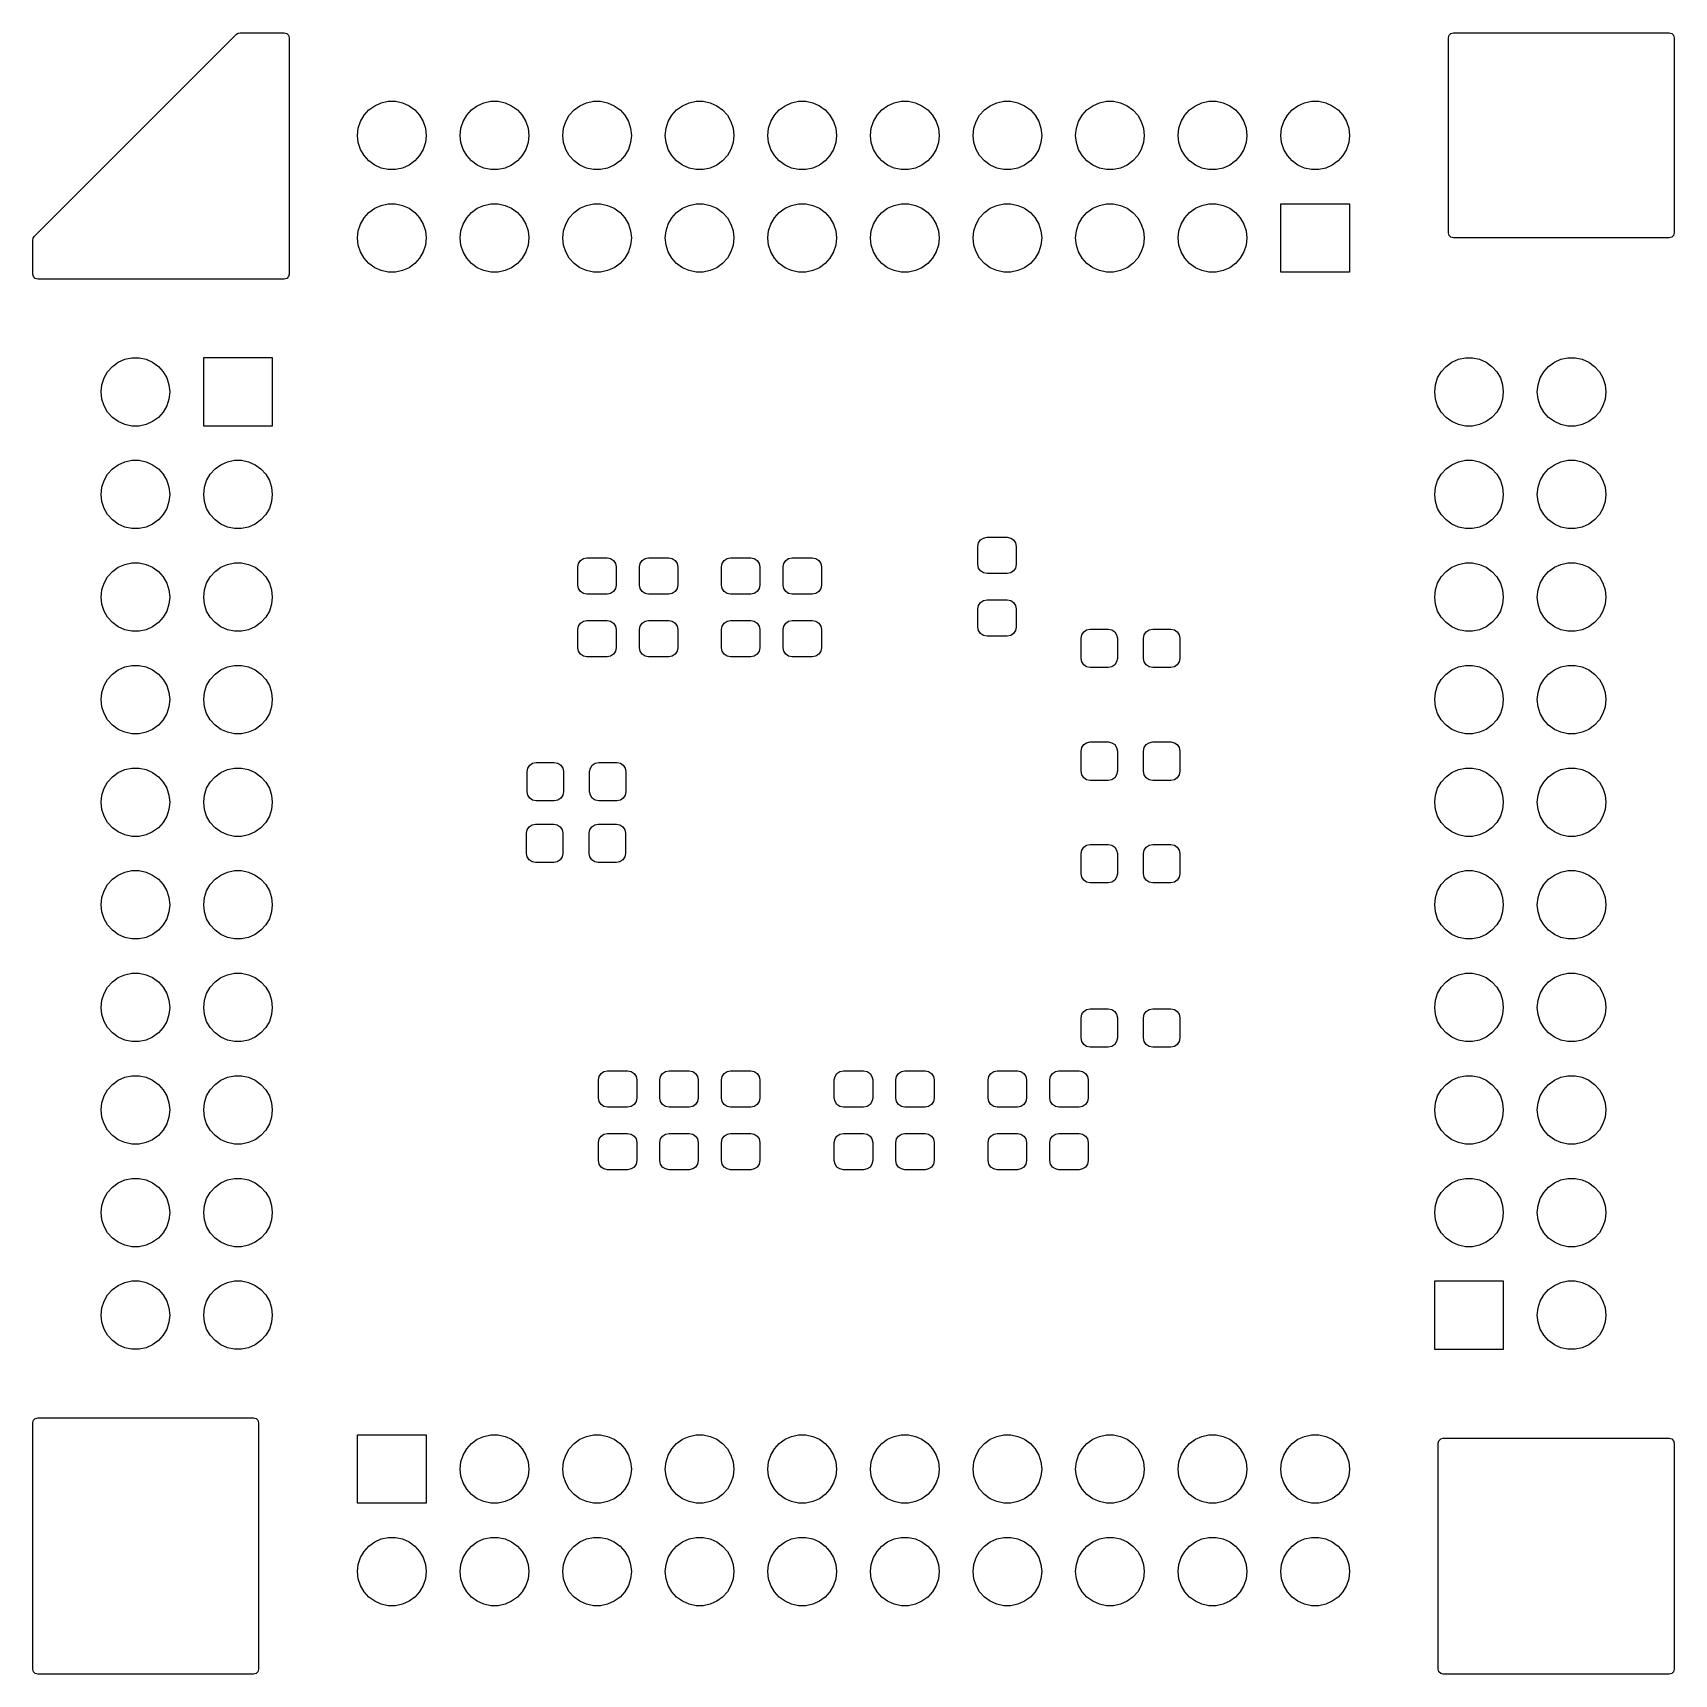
# Model space of a CAD drawing. Extents: x 6.5 to 8.1, y -3.85 to -2.25.
import ezdxf

# ---------------------------------------------------------------- set-up
doc = ezdxf.new("R2010")
doc.units = 0
doc.header["$MEASUREMENT"] = 0
doc.layers.add('BLACK', color=7, linetype='CONTINUOUS')

msp = doc.modelspace()

# ---------------------------------------------------------------- linework, layer by layer
at = {"layer": 'BLACK', "linetype": 'CONTINUOUS'}
for p, q in [((6.50143, -2.44857), (6.69857, -2.25143)), ((6.69857, -2.25143), (6.70015, -2.25037)), ((6.70015, -2.25037), (6.70202, -2.25)), ((6.70202, -2.25), (6.74512, -2.25)), ((6.74512, -2.25), (6.74756, -2.25065)), ((6.74756, -2.25065), (6.74935, -2.25244)), ((6.74935, -2.25244), (6.75, -2.25488)), ((6.75, -2.25488), (6.75, -2.48512)), ((7.88, -2.25488), (7.88065, -2.25244)), ((7.88, -2.44512), (7.88, -2.25488)), ((7.88065, -2.25244), (7.88244, -2.25065)), ((7.88244, -2.25065), (7.88488, -2.25)), ((7.88488, -2.25), (8.09512, -2.25)), ((8.09512, -2.25), (8.09756, -2.25065)), ((8.09756, -2.25065), (8.09935, -2.25244)), ((8.09935, -2.25244), (8.1, -2.25488)), ((8.1, -2.25488), (8.1, -2.44512)), ((6.83327, -2.32102), (6.83966, -2.31817)), ((6.83966, -2.31817), (6.8465, -2.31672)), ((6.8465, -2.31672), (6.8535, -2.31672)), ((6.8535, -2.31672), (6.86034, -2.31817)), ((6.86034, -2.31817), (6.86673, -2.32102)), ((6.93327, -2.32102), (6.93966, -2.31817)), ((6.93966, -2.31817), (6.9465, -2.31672)), ((6.9465, -2.31672), (6.9535, -2.31672)), ((6.9535, -2.31672), (6.96034, -2.31817)), ((6.96034, -2.31817), (6.96673, -2.32102)), ((7.03327, -2.32102), (7.03966, -2.31817)), ((7.03966, -2.31817), (7.0465, -2.31672)), ((7.0465, -2.31672), (7.0535, -2.31672)), ((7.0535, -2.31672), (7.06034, -2.31817)), ((7.06034, -2.31817), (7.06673, -2.32102)), ((7.13327, -2.32102), (7.13966, -2.31817)), ((7.13966, -2.31817), (7.1465, -2.31672)), ((7.1465, -2.31672), (7.1535, -2.31672)), ((7.1535, -2.31672), (7.16034, -2.31817)), ((7.16034, -2.31817), (7.16673, -2.32102)), ((7.23327, -2.32102), (7.23966, -2.31817)), ((7.23966, -2.31817), (7.2465, -2.31672)), ((7.2465, -2.31672), (7.2535, -2.31672)), ((7.2535, -2.31672), (7.26034, -2.31817)), ((7.26034, -2.31817), (7.26673, -2.32102)), ((7.33327, -2.32102), (7.33966, -2.31817)), ((7.33966, -2.31817), (7.3465, -2.31672)), ((7.3465, -2.31672), (7.3535, -2.31672)), ((7.3535, -2.31672), (7.36034, -2.31817)), ((7.36034, -2.31817), (7.36673, -2.32102)), ((7.43327, -2.32102), (7.43966, -2.31817)), ((7.43966, -2.31817), (7.4465, -2.31672)), ((7.4465, -2.31672), (7.4535, -2.31672)), ((7.4535, -2.31672), (7.46034, -2.31817)), ((7.46034, -2.31817), (7.46673, -2.32102)), ((7.53327, -2.32102), (7.53966, -2.31817)), ((7.53966, -2.31817), (7.5465, -2.31672)), ((7.5465, -2.31672), (7.5535, -2.31672)), ((7.5535, -2.31672), (7.56034, -2.31817)), ((7.56034, -2.31817), (7.56673, -2.32102)), ((7.63327, -2.32102), (7.63966, -2.31817)), ((7.63966, -2.31817), (7.6465, -2.31672)), ((7.6465, -2.31672), (7.6535, -2.31672)), ((7.6535, -2.31672), (7.66034, -2.31817)), ((7.66034, -2.31817), (7.66673, -2.32102)), ((7.73327, -2.32102), (7.73966, -2.31817)), ((7.73966, -2.31817), (7.7465, -2.31672)), ((7.7465, -2.31672), (7.7535, -2.31672)), ((7.7535, -2.31672), (7.76034, -2.31817)), ((7.76034, -2.31817), (7.76673, -2.32102)), ((6.81943, -2.33639), (6.82293, -2.33033)), ((6.82293, -2.33033), (6.82761, -2.32513)), ((6.82761, -2.32513), (6.83327, -2.32102)), ((6.86673, -2.32102), (6.87239, -2.32513)), ((6.87239, -2.32513), (6.87707, -2.33033)), ((6.87707, -2.33033), (6.88057, -2.33639)), ((6.91943, -2.33639), (6.92293, -2.33033)), ((6.92293, -2.33033), (6.92761, -2.32513)), ((6.92761, -2.32513), (6.93327, -2.32102)), ((6.96673, -2.32102), (6.97239, -2.32513)), ((6.97239, -2.32513), (6.97707, -2.33033)), ((6.97707, -2.33033), (6.98057, -2.33639)), ((7.01943, -2.33639), (7.02293, -2.33033)), ((7.02293, -2.33033), (7.02761, -2.32513)), ((7.02761, -2.32513), (7.03327, -2.32102)), ((7.06673, -2.32102), (7.07239, -2.32513)), ((7.07239, -2.32513), (7.07707, -2.33033)), ((7.07707, -2.33033), (7.08057, -2.33639)), ((7.11943, -2.33639), (7.12293, -2.33033)), ((7.12293, -2.33033), (7.12761, -2.32513)), ((7.12761, -2.32513), (7.13327, -2.32102)), ((7.16673, -2.32102), (7.17239, -2.32513)), ((7.17239, -2.32513), (7.17707, -2.33033)), ((7.17707, -2.33033), (7.18057, -2.33639)), ((7.21943, -2.33639), (7.22293, -2.33033)), ((7.22293, -2.33033), (7.22761, -2.32513)), ((7.22761, -2.32513), (7.23327, -2.32102)), ((7.26673, -2.32102), (7.27239, -2.32513)), ((7.27239, -2.32513), (7.27707, -2.33033)), ((7.27707, -2.33033), (7.28057, -2.33639)), ((7.31943, -2.33639), (7.32293, -2.33033)), ((7.32293, -2.33033), (7.32761, -2.32513)), ((7.32761, -2.32513), (7.33327, -2.32102)), ((7.36673, -2.32102), (7.37239, -2.32513)), ((7.37239, -2.32513), (7.37707, -2.33033)), ((7.37707, -2.33033), (7.38057, -2.33639)), ((7.41943, -2.33639), (7.42293, -2.33033)), ((7.42293, -2.33033), (7.42761, -2.32513)), ((7.42761, -2.32513), (7.43327, -2.32102)), ((7.46673, -2.32102), (7.47239, -2.32513)), ((7.47239, -2.32513), (7.47707, -2.33033)), ((7.47707, -2.33033), (7.48057, -2.33639)), ((7.51943, -2.33639), (7.52293, -2.33033)), ((7.52293, -2.33033), (7.52761, -2.32513)), ((7.52761, -2.32513), (7.53327, -2.32102)), ((7.56673, -2.32102), (7.57239, -2.32513)), ((7.57239, -2.32513), (7.57707, -2.33033)), ((7.57707, -2.33033), (7.58057, -2.33639)), ((7.61943, -2.33639), (7.62293, -2.33033)), ((7.62293, -2.33033), (7.62761, -2.32513)), ((7.62761, -2.32513), (7.63327, -2.32102)), ((7.66673, -2.32102), (7.67239, -2.32513)), ((7.67239, -2.32513), (7.67707, -2.33033)), ((7.67707, -2.33033), (7.68057, -2.33639)), ((7.71943, -2.33639), (7.72293, -2.33033)), ((7.72293, -2.33033), (7.72761, -2.32513)), ((7.72761, -2.32513), (7.73327, -2.32102)), ((7.76673, -2.32102), (7.77239, -2.32513)), ((7.77239, -2.32513), (7.77707, -2.33033)), ((7.77707, -2.33033), (7.78057, -2.33639)), ((6.81654, -2.35), (6.81727, -2.34304)), ((6.81727, -2.35696), (6.81654, -2.35)), ((6.81727, -2.34304), (6.81943, -2.33639)), ((6.88057, -2.33639), (6.88273, -2.34304)), ((6.88273, -2.34304), (6.88346, -2.35)), ((6.88346, -2.35), (6.88273, -2.35696)), ((6.91654, -2.35), (6.91727, -2.34304)), ((6.91727, -2.35696), (6.91654, -2.35)), ((6.91727, -2.34304), (6.91943, -2.33639)), ((6.98057, -2.33639), (6.98273, -2.34304)), ((6.98273, -2.34304), (6.98346, -2.35)), ((6.98346, -2.35), (6.98273, -2.35696)), ((7.01654, -2.35), (7.01727, -2.34304)), ((7.01727, -2.35696), (7.01654, -2.35)), ((7.01727, -2.34304), (7.01943, -2.33639)), ((7.08057, -2.33639), (7.08273, -2.34304)), ((7.08273, -2.34304), (7.08346, -2.35)), ((7.08346, -2.35), (7.08273, -2.35696)), ((7.11654, -2.35), (7.11727, -2.34304)), ((7.11727, -2.35696), (7.11654, -2.35)), ((7.11727, -2.34304), (7.11943, -2.33639)), ((7.18057, -2.33639), (7.18273, -2.34304)), ((7.18273, -2.34304), (7.18346, -2.35)), ((7.18346, -2.35), (7.18273, -2.35696)), ((7.21654, -2.35), (7.21727, -2.34304)), ((7.21727, -2.35696), (7.21654, -2.35)), ((7.21727, -2.34304), (7.21943, -2.33639)), ((7.28057, -2.33639), (7.28273, -2.34304)), ((7.28273, -2.34304), (7.28346, -2.35)), ((7.28346, -2.35), (7.28273, -2.35696)), ((7.31654, -2.35), (7.31727, -2.34304)), ((7.31727, -2.35696), (7.31654, -2.35)), ((7.31727, -2.34304), (7.31943, -2.33639)), ((7.38057, -2.33639), (7.38273, -2.34304)), ((7.38273, -2.34304), (7.38346, -2.35)), ((7.38346, -2.35), (7.38273, -2.35696)), ((7.41654, -2.35), (7.41727, -2.34304)), ((7.41727, -2.35696), (7.41654, -2.35)), ((7.41727, -2.34304), (7.41943, -2.33639)), ((7.48057, -2.33639), (7.48273, -2.34304)), ((7.48273, -2.34304), (7.48346, -2.35)), ((7.48346, -2.35), (7.48273, -2.35696)), ((7.51654, -2.35), (7.51727, -2.34304)), ((7.51727, -2.35696), (7.51654, -2.35)), ((7.51727, -2.34304), (7.51943, -2.33639)), ((7.58057, -2.33639), (7.58273, -2.34304)), ((7.58273, -2.34304), (7.58346, -2.35)), ((7.58346, -2.35), (7.58273, -2.35696)), ((7.61654, -2.35), (7.61727, -2.34304)), ((7.61727, -2.35696), (7.61654, -2.35)), ((7.61727, -2.34304), (7.61943, -2.33639)), ((7.68057, -2.33639), (7.68273, -2.34304)), ((7.68273, -2.34304), (7.68346, -2.35)), ((7.68346, -2.35), (7.68273, -2.35696)), ((7.71654, -2.35), (7.71727, -2.34304)), ((7.71727, -2.35696), (7.71654, -2.35)), ((7.71727, -2.34304), (7.71943, -2.33639)), ((7.78057, -2.33639), (7.78273, -2.34304)), ((7.78273, -2.34304), (7.78346, -2.35)), ((7.78346, -2.35), (7.78273, -2.35696)), ((6.81943, -2.36361), (6.81727, -2.35696)), ((6.82293, -2.36967), (6.81943, -2.36361)), ((6.88057, -2.36361), (6.87707, -2.36967)), ((6.88273, -2.35696), (6.88057, -2.36361)), ((6.91943, -2.36361), (6.91727, -2.35696)), ((6.92293, -2.36967), (6.91943, -2.36361)), ((6.98057, -2.36361), (6.97707, -2.36967)), ((6.98273, -2.35696), (6.98057, -2.36361)), ((7.01943, -2.36361), (7.01727, -2.35696)), ((7.02293, -2.36967), (7.01943, -2.36361)), ((7.08057, -2.36361), (7.07707, -2.36967)), ((7.08273, -2.35696), (7.08057, -2.36361)), ((7.11943, -2.36361), (7.11727, -2.35696)), ((7.12293, -2.36967), (7.11943, -2.36361)), ((7.18057, -2.36361), (7.17707, -2.36967)), ((7.18273, -2.35696), (7.18057, -2.36361)), ((7.21943, -2.36361), (7.21727, -2.35696)), ((7.22293, -2.36967), (7.21943, -2.36361)), ((7.28057, -2.36361), (7.27707, -2.36967)), ((7.28273, -2.35696), (7.28057, -2.36361)), ((7.31943, -2.36361), (7.31727, -2.35696)), ((7.32293, -2.36967), (7.31943, -2.36361)), ((7.38057, -2.36361), (7.37707, -2.36967)), ((7.38273, -2.35696), (7.38057, -2.36361)), ((7.41943, -2.36361), (7.41727, -2.35696)), ((7.42293, -2.36967), (7.41943, -2.36361)), ((7.48057, -2.36361), (7.47707, -2.36967)), ((7.48273, -2.35696), (7.48057, -2.36361)), ((7.51943, -2.36361), (7.51727, -2.35696)), ((7.52293, -2.36967), (7.51943, -2.36361)), ((7.58057, -2.36361), (7.57707, -2.36967)), ((7.58273, -2.35696), (7.58057, -2.36361)), ((7.61943, -2.36361), (7.61727, -2.35696)), ((7.62293, -2.36967), (7.61943, -2.36361)), ((7.68057, -2.36361), (7.67707, -2.36967)), ((7.68273, -2.35696), (7.68057, -2.36361)), ((7.71943, -2.36361), (7.71727, -2.35696)), ((7.72293, -2.36967), (7.71943, -2.36361)), ((7.78057, -2.36361), (7.77707, -2.36967)), ((7.78273, -2.35696), (7.78057, -2.36361)), ((6.82761, -2.37487), (6.82293, -2.36967)), ((6.83327, -2.37898), (6.82761, -2.37487)), ((6.83966, -2.38183), (6.83327, -2.37898)), ((6.8465, -2.38328), (6.83966, -2.38183)), ((6.8535, -2.38328), (6.8465, -2.38328)), ((6.86034, -2.38183), (6.8535, -2.38328)), ((6.86673, -2.37898), (6.86034, -2.38183)), ((6.87239, -2.37487), (6.86673, -2.37898)), ((6.87707, -2.36967), (6.87239, -2.37487)), ((6.92761, -2.37487), (6.92293, -2.36967)), ((6.93327, -2.37898), (6.92761, -2.37487)), ((6.93966, -2.38183), (6.93327, -2.37898)), ((6.9465, -2.38328), (6.93966, -2.38183)), ((6.9535, -2.38328), (6.9465, -2.38328)), ((6.96034, -2.38183), (6.9535, -2.38328)), ((6.96673, -2.37898), (6.96034, -2.38183)), ((6.97239, -2.37487), (6.96673, -2.37898)), ((6.97707, -2.36967), (6.97239, -2.37487)), ((7.02761, -2.37487), (7.02293, -2.36967)), ((7.03327, -2.37898), (7.02761, -2.37487)), ((7.03966, -2.38183), (7.03327, -2.37898)), ((7.0465, -2.38328), (7.03966, -2.38183)), ((7.0535, -2.38328), (7.0465, -2.38328)), ((7.06034, -2.38183), (7.0535, -2.38328)), ((7.06673, -2.37898), (7.06034, -2.38183)), ((7.07239, -2.37487), (7.06673, -2.37898)), ((7.07707, -2.36967), (7.07239, -2.37487)), ((7.12761, -2.37487), (7.12293, -2.36967)), ((7.13327, -2.37898), (7.12761, -2.37487)), ((7.13966, -2.38183), (7.13327, -2.37898)), ((7.1465, -2.38328), (7.13966, -2.38183)), ((7.1535, -2.38328), (7.1465, -2.38328)), ((7.16034, -2.38183), (7.1535, -2.38328)), ((7.16673, -2.37898), (7.16034, -2.38183)), ((7.17239, -2.37487), (7.16673, -2.37898)), ((7.17707, -2.36967), (7.17239, -2.37487)), ((7.22761, -2.37487), (7.22293, -2.36967)), ((7.23327, -2.37898), (7.22761, -2.37487)), ((7.23966, -2.38183), (7.23327, -2.37898)), ((7.2465, -2.38328), (7.23966, -2.38183)), ((7.2535, -2.38328), (7.2465, -2.38328)), ((7.26034, -2.38183), (7.2535, -2.38328)), ((7.26673, -2.37898), (7.26034, -2.38183)), ((7.27239, -2.37487), (7.26673, -2.37898)), ((7.27707, -2.36967), (7.27239, -2.37487)), ((7.32761, -2.37487), (7.32293, -2.36967)), ((7.33327, -2.37898), (7.32761, -2.37487)), ((7.33966, -2.38183), (7.33327, -2.37898)), ((7.3465, -2.38328), (7.33966, -2.38183)), ((7.3535, -2.38328), (7.3465, -2.38328)), ((7.36034, -2.38183), (7.3535, -2.38328)), ((7.36673, -2.37898), (7.36034, -2.38183)), ((7.37239, -2.37487), (7.36673, -2.37898)), ((7.37707, -2.36967), (7.37239, -2.37487)), ((7.42761, -2.37487), (7.42293, -2.36967)), ((7.43327, -2.37898), (7.42761, -2.37487)), ((7.43966, -2.38183), (7.43327, -2.37898)), ((7.4465, -2.38328), (7.43966, -2.38183)), ((7.4535, -2.38328), (7.4465, -2.38328)), ((7.46034, -2.38183), (7.4535, -2.38328)), ((7.46673, -2.37898), (7.46034, -2.38183)), ((7.47239, -2.37487), (7.46673, -2.37898)), ((7.47707, -2.36967), (7.47239, -2.37487)), ((7.52761, -2.37487), (7.52293, -2.36967)), ((7.53327, -2.37898), (7.52761, -2.37487)), ((7.53966, -2.38183), (7.53327, -2.37898)), ((7.5465, -2.38328), (7.53966, -2.38183)), ((7.5535, -2.38328), (7.5465, -2.38328)), ((7.56034, -2.38183), (7.5535, -2.38328)), ((7.56673, -2.37898), (7.56034, -2.38183)), ((7.57239, -2.37487), (7.56673, -2.37898)), ((7.57707, -2.36967), (7.57239, -2.37487)), ((7.62761, -2.37487), (7.62293, -2.36967)), ((7.63327, -2.37898), (7.62761, -2.37487)), ((7.63966, -2.38183), (7.63327, -2.37898)), ((7.6465, -2.38328), (7.63966, -2.38183)), ((7.6535, -2.38328), (7.6465, -2.38328)), ((7.66034, -2.38183), (7.6535, -2.38328)), ((7.66673, -2.37898), (7.66034, -2.38183)), ((7.67239, -2.37487), (7.66673, -2.37898)), ((7.67707, -2.36967), (7.67239, -2.37487)), ((7.72761, -2.37487), (7.72293, -2.36967)), ((7.73327, -2.37898), (7.72761, -2.37487)), ((7.73966, -2.38183), (7.73327, -2.37898)), ((7.7465, -2.38328), (7.73966, -2.38183)), ((7.7535, -2.38328), (7.7465, -2.38328)), ((7.76034, -2.38183), (7.7535, -2.38328)), ((7.76673, -2.37898), (7.76034, -2.38183)), ((7.77239, -2.37487), (7.76673, -2.37898)), ((7.77707, -2.36967), (7.77239, -2.37487)), ((6.81943, -2.43639), (6.82293, -2.43033)), ((6.82293, -2.43033), (6.82761, -2.42513)), ((6.82761, -2.42513), (6.83327, -2.42102)), ((6.83327, -2.42102), (6.83966, -2.41817)), ((6.83966, -2.41817), (6.8465, -2.41672)), ((6.8465, -2.41672), (6.8535, -2.41672)), ((6.8535, -2.41672), (6.86034, -2.41817)), ((6.86034, -2.41817), (6.86673, -2.42102)), ((6.86673, -2.42102), (6.87239, -2.42513)), ((6.87239, -2.42513), (6.87707, -2.43033)), ((6.87707, -2.43033), (6.88057, -2.43639)), ((6.91943, -2.43639), (6.92293, -2.43033)), ((6.92293, -2.43033), (6.92761, -2.42513)), ((6.92761, -2.42513), (6.93327, -2.42102)), ((6.93327, -2.42102), (6.93966, -2.41817)), ((6.93966, -2.41817), (6.9465, -2.41672)), ((6.9465, -2.41672), (6.9535, -2.41672)), ((6.9535, -2.41672), (6.96034, -2.41817)), ((6.96034, -2.41817), (6.96673, -2.42102)), ((6.96673, -2.42102), (6.97239, -2.42513)), ((6.97239, -2.42513), (6.97707, -2.43033)), ((6.97707, -2.43033), (6.98057, -2.43639)), ((7.01943, -2.43639), (7.02293, -2.43033)), ((7.02293, -2.43033), (7.02761, -2.42513)), ((7.02761, -2.42513), (7.03327, -2.42102)), ((7.03327, -2.42102), (7.03966, -2.41817)), ((7.03966, -2.41817), (7.0465, -2.41672)), ((7.0465, -2.41672), (7.0535, -2.41672)), ((7.0535, -2.41672), (7.06034, -2.41817)), ((7.06034, -2.41817), (7.06673, -2.42102)), ((7.06673, -2.42102), (7.07239, -2.42513)), ((7.07239, -2.42513), (7.07707, -2.43033)), ((7.07707, -2.43033), (7.08057, -2.43639)), ((7.11943, -2.43639), (7.12293, -2.43033)), ((7.12293, -2.43033), (7.12761, -2.42513)), ((7.12761, -2.42513), (7.13327, -2.42102)), ((7.13327, -2.42102), (7.13966, -2.41817)), ((7.13966, -2.41817), (7.1465, -2.41672)), ((7.1465, -2.41672), (7.1535, -2.41672)), ((7.1535, -2.41672), (7.16034, -2.41817)), ((7.16034, -2.41817), (7.16673, -2.42102)), ((7.16673, -2.42102), (7.17239, -2.42513)), ((7.17239, -2.42513), (7.17707, -2.43033)), ((7.17707, -2.43033), (7.18057, -2.43639)), ((7.21943, -2.43639), (7.22293, -2.43033)), ((7.22293, -2.43033), (7.22761, -2.42513)), ((7.22761, -2.42513), (7.23327, -2.42102)), ((7.23327, -2.42102), (7.23966, -2.41817)), ((7.23966, -2.41817), (7.2465, -2.41672)), ((7.2465, -2.41672), (7.2535, -2.41672)), ((7.2535, -2.41672), (7.26034, -2.41817)), ((7.26034, -2.41817), (7.26673, -2.42102)), ((7.26673, -2.42102), (7.27239, -2.42513)), ((7.27239, -2.42513), (7.27707, -2.43033)), ((7.27707, -2.43033), (7.28057, -2.43639)), ((7.31943, -2.43639), (7.32293, -2.43033)), ((7.32293, -2.43033), (7.32761, -2.42513)), ((7.32761, -2.42513), (7.33327, -2.42102)), ((7.33327, -2.42102), (7.33966, -2.41817)), ((7.33966, -2.41817), (7.3465, -2.41672)), ((7.3465, -2.41672), (7.3535, -2.41672)), ((7.3535, -2.41672), (7.36034, -2.41817)), ((7.36034, -2.41817), (7.36673, -2.42102)), ((7.36673, -2.42102), (7.37239, -2.42513)), ((7.37239, -2.42513), (7.37707, -2.43033)), ((7.37707, -2.43033), (7.38057, -2.43639)), ((7.41943, -2.43639), (7.42293, -2.43033)), ((7.42293, -2.43033), (7.42761, -2.42513)), ((7.42761, -2.42513), (7.43327, -2.42102)), ((7.43327, -2.42102), (7.43966, -2.41817)), ((7.43966, -2.41817), (7.4465, -2.41672)), ((7.4465, -2.41672), (7.4535, -2.41672)), ((7.4535, -2.41672), (7.46034, -2.41817)), ((7.46034, -2.41817), (7.46673, -2.42102)), ((7.46673, -2.42102), (7.47239, -2.42513)), ((7.47239, -2.42513), (7.47707, -2.43033)), ((7.47707, -2.43033), (7.48057, -2.43639)), ((7.51943, -2.43639), (7.52293, -2.43033)), ((7.52293, -2.43033), (7.52761, -2.42513)), ((7.52761, -2.42513), (7.53327, -2.42102)), ((7.53327, -2.42102), (7.53966, -2.41817)), ((7.53966, -2.41817), (7.5465, -2.41672)), ((7.5465, -2.41672), (7.5535, -2.41672)), ((7.5535, -2.41672), (7.56034, -2.41817)), ((7.56034, -2.41817), (7.56673, -2.42102)), ((7.56673, -2.42102), (7.57239, -2.42513)), ((7.57239, -2.42513), (7.57707, -2.43033)), ((7.57707, -2.43033), (7.58057, -2.43639)), ((7.61943, -2.43639), (7.62293, -2.43033)), ((7.62293, -2.43033), (7.62761, -2.42513)), ((7.62761, -2.42513), (7.63327, -2.42102)), ((7.63327, -2.42102), (7.63966, -2.41817)), ((7.63966, -2.41817), (7.6465, -2.41672)), ((7.6465, -2.41672), (7.6535, -2.41672)), ((7.6535, -2.41672), (7.66034, -2.41817)), ((7.66034, -2.41817), (7.66673, -2.42102)), ((7.66673, -2.42102), (7.67239, -2.42513)), ((7.67239, -2.42513), (7.67707, -2.43033)), ((7.67707, -2.43033), (7.68057, -2.43639)), ((7.71654, -2.48346), (7.71654, -2.41654)), ((7.71654, -2.41654), (7.78346, -2.41654)), ((7.78346, -2.41654), (7.78346, -2.48346)), ((6.81654, -2.45), (6.81727, -2.44304)), ((6.81727, -2.44304), (6.81943, -2.43639)), ((6.88057, -2.43639), (6.88273, -2.44304)), ((6.88273, -2.44304), (6.88346, -2.45)), ((6.91654, -2.45), (6.91727, -2.44304)), ((6.91727, -2.44304), (6.91943, -2.43639)), ((6.98057, -2.43639), (6.98273, -2.44304)), ((6.98273, -2.44304), (6.98346, -2.45)), ((7.01654, -2.45), (7.01727, -2.44304)), ((7.01727, -2.44304), (7.01943, -2.43639)), ((7.08057, -2.43639), (7.08273, -2.44304)), ((7.08273, -2.44304), (7.08346, -2.45)), ((7.11654, -2.45), (7.11727, -2.44304)), ((7.11727, -2.44304), (7.11943, -2.43639)), ((7.18057, -2.43639), (7.18273, -2.44304)), ((7.18273, -2.44304), (7.18346, -2.45)), ((7.21654, -2.45), (7.21727, -2.44304)), ((7.21727, -2.44304), (7.21943, -2.43639)), ((7.28057, -2.43639), (7.28273, -2.44304)), ((7.28273, -2.44304), (7.28346, -2.45)), ((7.31654, -2.45), (7.31727, -2.44304)), ((7.31727, -2.44304), (7.31943, -2.43639)), ((7.38057, -2.43639), (7.38273, -2.44304)), ((7.38273, -2.44304), (7.38346, -2.45)), ((7.41654, -2.45), (7.41727, -2.44304)), ((7.41727, -2.44304), (7.41943, -2.43639)), ((7.48057, -2.43639), (7.48273, -2.44304)), ((7.48273, -2.44304), (7.48346, -2.45)), ((7.51654, -2.45), (7.51727, -2.44304)), ((7.51727, -2.44304), (7.51943, -2.43639)), ((7.58057, -2.43639), (7.58273, -2.44304)), ((7.58273, -2.44304), (7.58346, -2.45)), ((7.61654, -2.45), (7.61727, -2.44304)), ((7.61727, -2.44304), (7.61943, -2.43639)), ((7.68057, -2.43639), (7.68273, -2.44304)), ((7.68273, -2.44304), (7.68346, -2.45)), ((7.88065, -2.44756), (7.88, -2.44512)), ((7.88244, -2.44935), (7.88065, -2.44756)), ((8.09935, -2.44756), (8.09756, -2.44935)), ((8.1, -2.44512), (8.09935, -2.44756)), ((6.5, -2.45202), (6.50037, -2.45015)), ((6.5, -2.48512), (6.5, -2.45202)), ((6.50037, -2.45015), (6.50143, -2.44857)), ((6.81727, -2.45696), (6.81654, -2.45)), ((6.81943, -2.46361), (6.81727, -2.45696)), ((6.82293, -2.46967), (6.81943, -2.46361)), ((6.88057, -2.46361), (6.87707, -2.46967)), ((6.88273, -2.45696), (6.88057, -2.46361)), ((6.88346, -2.45), (6.88273, -2.45696)), ((6.91727, -2.45696), (6.91654, -2.45)), ((6.91943, -2.46361), (6.91727, -2.45696)), ((6.92293, -2.46967), (6.91943, -2.46361)), ((6.98057, -2.46361), (6.97707, -2.46967)), ((6.98273, -2.45696), (6.98057, -2.46361)), ((6.98346, -2.45), (6.98273, -2.45696)), ((7.01727, -2.45696), (7.01654, -2.45)), ((7.01943, -2.46361), (7.01727, -2.45696)), ((7.02293, -2.46967), (7.01943, -2.46361)), ((7.08057, -2.46361), (7.07707, -2.46967)), ((7.08273, -2.45696), (7.08057, -2.46361)), ((7.08346, -2.45), (7.08273, -2.45696)), ((7.11727, -2.45696), (7.11654, -2.45)), ((7.11943, -2.46361), (7.11727, -2.45696)), ((7.12293, -2.46967), (7.11943, -2.46361)), ((7.18057, -2.46361), (7.17707, -2.46967)), ((7.18273, -2.45696), (7.18057, -2.46361)), ((7.18346, -2.45), (7.18273, -2.45696)), ((7.21727, -2.45696), (7.21654, -2.45)), ((7.21943, -2.46361), (7.21727, -2.45696)), ((7.22293, -2.46967), (7.21943, -2.46361)), ((7.28057, -2.46361), (7.27707, -2.46967)), ((7.28273, -2.45696), (7.28057, -2.46361)), ((7.28346, -2.45), (7.28273, -2.45696)), ((7.31727, -2.45696), (7.31654, -2.45)), ((7.31943, -2.46361), (7.31727, -2.45696)), ((7.32293, -2.46967), (7.31943, -2.46361)), ((7.38057, -2.46361), (7.37707, -2.46967)), ((7.38273, -2.45696), (7.38057, -2.46361)), ((7.38346, -2.45), (7.38273, -2.45696)), ((7.41727, -2.45696), (7.41654, -2.45)), ((7.41943, -2.46361), (7.41727, -2.45696)), ((7.42293, -2.46967), (7.41943, -2.46361)), ((7.48057, -2.46361), (7.47707, -2.46967)), ((7.48273, -2.45696), (7.48057, -2.46361)), ((7.48346, -2.45), (7.48273, -2.45696)), ((7.51727, -2.45696), (7.51654, -2.45)), ((7.51943, -2.46361), (7.51727, -2.45696)), ((7.52293, -2.46967), (7.51943, -2.46361)), ((7.58057, -2.46361), (7.57707, -2.46967)), ((7.58273, -2.45696), (7.58057, -2.46361)), ((7.58346, -2.45), (7.58273, -2.45696)), ((7.61727, -2.45696), (7.61654, -2.45)), ((7.61943, -2.46361), (7.61727, -2.45696)), ((7.62293, -2.46967), (7.61943, -2.46361)), ((7.68057, -2.46361), (7.67707, -2.46967)), ((7.68273, -2.45696), (7.68057, -2.46361)), ((7.68346, -2.45), (7.68273, -2.45696)), ((7.88488, -2.45), (7.88244, -2.44935)), ((8.09512, -2.45), (7.88488, -2.45)), ((8.09756, -2.44935), (8.09512, -2.45)), ((6.82761, -2.47487), (6.82293, -2.46967)), ((6.83327, -2.47898), (6.82761, -2.47487)), ((6.83966, -2.48183), (6.83327, -2.47898)), ((6.86673, -2.47898), (6.86034, -2.48183)), ((6.87239, -2.47487), (6.86673, -2.47898)), ((6.87707, -2.46967), (6.87239, -2.47487)), ((6.92761, -2.47487), (6.92293, -2.46967)), ((6.93327, -2.47898), (6.92761, -2.47487)), ((6.93966, -2.48183), (6.93327, -2.47898)), ((6.96673, -2.47898), (6.96034, -2.48183)), ((6.97239, -2.47487), (6.96673, -2.47898)), ((6.97707, -2.46967), (6.97239, -2.47487)), ((7.02761, -2.47487), (7.02293, -2.46967)), ((7.03327, -2.47898), (7.02761, -2.47487)), ((7.03966, -2.48183), (7.03327, -2.47898)), ((7.06673, -2.47898), (7.06034, -2.48183)), ((7.07239, -2.47487), (7.06673, -2.47898)), ((7.07707, -2.46967), (7.07239, -2.47487)), ((7.12761, -2.47487), (7.12293, -2.46967)), ((7.13327, -2.47898), (7.12761, -2.47487)), ((7.13966, -2.48183), (7.13327, -2.47898)), ((7.16673, -2.47898), (7.16034, -2.48183)), ((7.17239, -2.47487), (7.16673, -2.47898)), ((7.17707, -2.46967), (7.17239, -2.47487)), ((7.22761, -2.47487), (7.22293, -2.46967)), ((7.23327, -2.47898), (7.22761, -2.47487)), ((7.23966, -2.48183), (7.23327, -2.47898)), ((7.26673, -2.47898), (7.26034, -2.48183)), ((7.27239, -2.47487), (7.26673, -2.47898)), ((7.27707, -2.46967), (7.27239, -2.47487)), ((7.32761, -2.47487), (7.32293, -2.46967)), ((7.33327, -2.47898), (7.32761, -2.47487)), ((7.33966, -2.48183), (7.33327, -2.47898)), ((7.36673, -2.47898), (7.36034, -2.48183)), ((7.37239, -2.47487), (7.36673, -2.47898)), ((7.37707, -2.46967), (7.37239, -2.47487)), ((7.42761, -2.47487), (7.42293, -2.46967)), ((7.43327, -2.47898), (7.42761, -2.47487)), ((7.43966, -2.48183), (7.43327, -2.47898)), ((7.46673, -2.47898), (7.46034, -2.48183)), ((7.47239, -2.47487), (7.46673, -2.47898)), ((7.47707, -2.46967), (7.47239, -2.47487)), ((7.52761, -2.47487), (7.52293, -2.46967)), ((7.53327, -2.47898), (7.52761, -2.47487)), ((7.53966, -2.48183), (7.53327, -2.47898)), ((7.56673, -2.47898), (7.56034, -2.48183)), ((7.57239, -2.47487), (7.56673, -2.47898)), ((7.57707, -2.46967), (7.57239, -2.47487)), ((7.62761, -2.47487), (7.62293, -2.46967)), ((7.63327, -2.47898), (7.62761, -2.47487)), ((7.63966, -2.48183), (7.63327, -2.47898)), ((7.66673, -2.47898), (7.66034, -2.48183)), ((7.67239, -2.47487), (7.66673, -2.47898)), ((7.67707, -2.46967), (7.67239, -2.47487)), ((6.50065, -2.48756), (6.5, -2.48512)), ((6.50244, -2.48935), (6.50065, -2.48756)), ((6.50488, -2.49), (6.50244, -2.48935)), ((6.74512, -2.49), (6.50488, -2.49)), ((6.74756, -2.48935), (6.74512, -2.49)), ((6.74935, -2.48756), (6.74756, -2.48935)), ((6.75, -2.48512), (6.74935, -2.48756)), ((6.8465, -2.48328), (6.83966, -2.48183)), ((6.8535, -2.48328), (6.8465, -2.48328)), ((6.86034, -2.48183), (6.8535, -2.48328)), ((6.9465, -2.48328), (6.93966, -2.48183)), ((6.9535, -2.48328), (6.9465, -2.48328)), ((6.96034, -2.48183), (6.9535, -2.48328)), ((7.0465, -2.48328), (7.03966, -2.48183)), ((7.0535, -2.48328), (7.0465, -2.48328)), ((7.06034, -2.48183), (7.0535, -2.48328)), ((7.1465, -2.48328), (7.13966, -2.48183)), ((7.1535, -2.48328), (7.1465, -2.48328)), ((7.16034, -2.48183), (7.1535, -2.48328)), ((7.2465, -2.48328), (7.23966, -2.48183)), ((7.2535, -2.48328), (7.2465, -2.48328)), ((7.26034, -2.48183), (7.2535, -2.48328)), ((7.3465, -2.48328), (7.33966, -2.48183)), ((7.3535, -2.48328), (7.3465, -2.48328)), ((7.36034, -2.48183), (7.3535, -2.48328)), ((7.4465, -2.48328), (7.43966, -2.48183)), ((7.4535, -2.48328), (7.4465, -2.48328)), ((7.46034, -2.48183), (7.4535, -2.48328)), ((7.5465, -2.48328), (7.53966, -2.48183)), ((7.5535, -2.48328), (7.5465, -2.48328)), ((7.56034, -2.48183), (7.5535, -2.48328)), ((7.6465, -2.48328), (7.63966, -2.48183)), ((7.6535, -2.48328), (7.6465, -2.48328)), ((7.66034, -2.48183), (7.6535, -2.48328)), ((7.78346, -2.48346), (7.71654, -2.48346)), ((6.57293, -2.58033), (6.57761, -2.57513)), ((6.57761, -2.57513), (6.58327, -2.57102)), ((6.58327, -2.57102), (6.58966, -2.56817)), ((6.58966, -2.56817), (6.5965, -2.56672)), ((6.5965, -2.56672), (6.6035, -2.56672)), ((6.6035, -2.56672), (6.61034, -2.56817)), ((6.61034, -2.56817), (6.61673, -2.57102)), ((6.61673, -2.57102), (6.62239, -2.57513)), ((6.62239, -2.57513), (6.62707, -2.58033)), ((6.66654, -2.63346), (6.66654, -2.56654)), ((6.66654, -2.56654), (6.73346, -2.56654)), ((6.73346, -2.56654), (6.73346, -2.63346)), ((7.87293, -2.58033), (7.87761, -2.57513)), ((7.87761, -2.57513), (7.88327, -2.57102)), ((7.88327, -2.57102), (7.88966, -2.56817)), ((7.88966, -2.56817), (7.8965, -2.56672)), ((7.8965, -2.56672), (7.9035, -2.56672)), ((7.9035, -2.56672), (7.91034, -2.56817)), ((7.91034, -2.56817), (7.91673, -2.57102)), ((7.91673, -2.57102), (7.92239, -2.57513)), ((7.92239, -2.57513), (7.92707, -2.58033)), ((7.97293, -2.58033), (7.97761, -2.57513)), ((7.97761, -2.57513), (7.98327, -2.57102)), ((7.98327, -2.57102), (7.98966, -2.56817)), ((7.98966, -2.56817), (7.9965, -2.56672)), ((7.9965, -2.56672), (8.0035, -2.56672)), ((8.0035, -2.56672), (8.01034, -2.56817)), ((8.01034, -2.56817), (8.01673, -2.57102)), ((8.01673, -2.57102), (8.02239, -2.57513)), ((8.02239, -2.57513), (8.02707, -2.58033)), ((6.56727, -2.59304), (6.56943, -2.58639)), ((6.56943, -2.58639), (6.57293, -2.58033)), ((6.62707, -2.58033), (6.63057, -2.58639)), ((6.63057, -2.58639), (6.63273, -2.59304)), ((7.86727, -2.59304), (7.86943, -2.58639)), ((7.86943, -2.58639), (7.87293, -2.58033)), ((7.92707, -2.58033), (7.93057, -2.58639)), ((7.93057, -2.58639), (7.93273, -2.59304)), ((7.96727, -2.59304), (7.96943, -2.58639)), ((7.96943, -2.58639), (7.97293, -2.58033)), ((8.02707, -2.58033), (8.03057, -2.58639)), ((8.03057, -2.58639), (8.03273, -2.59304)), ((6.56654, -2.6), (6.56727, -2.59304)), ((6.56727, -2.60696), (6.56654, -2.6)), ((6.56943, -2.61361), (6.56727, -2.60696)), ((6.63273, -2.60696), (6.63057, -2.61361)), ((6.63273, -2.59304), (6.63346, -2.6)), ((6.63346, -2.6), (6.63273, -2.60696)), ((7.86654, -2.6), (7.86727, -2.59304)), ((7.86727, -2.60696), (7.86654, -2.6)), ((7.86943, -2.61361), (7.86727, -2.60696)), ((7.93273, -2.60696), (7.93057, -2.61361)), ((7.93273, -2.59304), (7.93346, -2.6)), ((7.93346, -2.6), (7.93273, -2.60696)), ((7.96654, -2.6), (7.96727, -2.59304)), ((7.96727, -2.60696), (7.96654, -2.6)), ((7.96943, -2.61361), (7.96727, -2.60696)), ((8.03273, -2.60696), (8.03057, -2.61361)), ((8.03273, -2.59304), (8.03346, -2.6)), ((8.03346, -2.6), (8.03273, -2.60696)), ((6.57293, -2.61967), (6.56943, -2.61361)), ((6.57761, -2.62487), (6.57293, -2.61967)), ((6.62707, -2.61967), (6.62239, -2.62487)), ((6.63057, -2.61361), (6.62707, -2.61967)), ((7.87293, -2.61967), (7.86943, -2.61361)), ((7.87761, -2.62487), (7.87293, -2.61967)), ((7.92707, -2.61967), (7.92239, -2.62487)), ((7.93057, -2.61361), (7.92707, -2.61967)), ((7.97293, -2.61967), (7.96943, -2.61361)), ((7.97761, -2.62487), (7.97293, -2.61967)), ((8.02707, -2.61967), (8.02239, -2.62487)), ((8.03057, -2.61361), (8.02707, -2.61967)), ((6.58327, -2.62898), (6.57761, -2.62487)), ((6.58966, -2.63183), (6.58327, -2.62898)), ((6.5965, -2.63328), (6.58966, -2.63183)), ((6.6035, -2.63328), (6.5965, -2.63328)), ((6.61034, -2.63183), (6.6035, -2.63328)), ((6.61673, -2.62898), (6.61034, -2.63183)), ((6.62239, -2.62487), (6.61673, -2.62898)), ((6.73346, -2.63346), (6.66654, -2.63346)), ((7.88327, -2.62898), (7.87761, -2.62487)), ((7.88966, -2.63183), (7.88327, -2.62898)), ((7.8965, -2.63328), (7.88966, -2.63183)), ((7.9035, -2.63328), (7.8965, -2.63328)), ((7.91034, -2.63183), (7.9035, -2.63328)), ((7.91673, -2.62898), (7.91034, -2.63183)), ((7.92239, -2.62487), (7.91673, -2.62898)), ((7.98327, -2.62898), (7.97761, -2.62487)), ((7.98966, -2.63183), (7.98327, -2.62898)), ((7.9965, -2.63328), (7.98966, -2.63183)), ((8.0035, -2.63328), (7.9965, -2.63328)), ((8.01034, -2.63183), (8.0035, -2.63328)), ((8.01673, -2.62898), (8.01034, -2.63183)), ((8.02239, -2.62487), (8.01673, -2.62898)), ((6.57761, -2.67513), (6.58327, -2.67102)), ((6.58327, -2.67102), (6.58966, -2.66817)), ((6.58966, -2.66817), (6.5965, -2.66672)), ((6.5965, -2.66672), (6.6035, -2.66672)), ((6.6035, -2.66672), (6.61034, -2.66817)), ((6.61034, -2.66817), (6.61673, -2.67102)), ((6.61673, -2.67102), (6.62239, -2.67513)), ((6.67761, -2.67513), (6.68327, -2.67102)), ((6.68327, -2.67102), (6.68966, -2.66817)), ((6.68966, -2.66817), (6.6965, -2.66672)), ((6.6965, -2.66672), (6.7035, -2.66672)), ((6.7035, -2.66672), (6.71034, -2.66817)), ((6.71034, -2.66817), (6.71673, -2.67102)), ((6.71673, -2.67102), (6.72239, -2.67513)), ((7.87761, -2.67513), (7.88327, -2.67102)), ((7.88327, -2.67102), (7.88966, -2.66817)), ((7.88966, -2.66817), (7.8965, -2.66672)), ((7.8965, -2.66672), (7.9035, -2.66672)), ((7.9035, -2.66672), (7.91034, -2.66817)), ((7.91034, -2.66817), (7.91673, -2.67102)), ((7.91673, -2.67102), (7.92239, -2.67513)), ((7.97761, -2.67513), (7.98327, -2.67102)), ((7.98327, -2.67102), (7.98966, -2.66817)), ((7.98966, -2.66817), (7.9965, -2.66672)), ((7.9965, -2.66672), (8.0035, -2.66672)), ((8.0035, -2.66672), (8.01034, -2.66817)), ((8.01034, -2.66817), (8.01673, -2.67102)), ((8.01673, -2.67102), (8.02239, -2.67513)), ((6.56727, -2.69304), (6.56943, -2.68639)), ((6.56943, -2.68639), (6.57293, -2.68033)), ((6.57293, -2.68033), (6.57761, -2.67513)), ((6.62239, -2.67513), (6.62707, -2.68033)), ((6.62707, -2.68033), (6.63057, -2.68639)), ((6.63057, -2.68639), (6.63273, -2.69304)), ((6.66727, -2.69304), (6.66943, -2.68639)), ((6.66943, -2.68639), (6.67293, -2.68033)), ((6.67293, -2.68033), (6.67761, -2.67513)), ((6.72239, -2.67513), (6.72707, -2.68033)), ((6.72707, -2.68033), (6.73057, -2.68639)), ((6.73057, -2.68639), (6.73273, -2.69304)), ((7.86727, -2.69304), (7.86943, -2.68639)), ((7.86943, -2.68639), (7.87293, -2.68033)), ((7.87293, -2.68033), (7.87761, -2.67513)), ((7.92239, -2.67513), (7.92707, -2.68033)), ((7.92707, -2.68033), (7.93057, -2.68639)), ((7.93057, -2.68639), (7.93273, -2.69304)), ((7.96727, -2.69304), (7.96943, -2.68639)), ((7.96943, -2.68639), (7.97293, -2.68033)), ((7.97293, -2.68033), (7.97761, -2.67513)), ((8.02239, -2.67513), (8.02707, -2.68033)), ((8.02707, -2.68033), (8.03057, -2.68639)), ((8.03057, -2.68639), (8.03273, -2.69304)), ((6.56654, -2.7), (6.56727, -2.69304)), ((6.56727, -2.70696), (6.56654, -2.7)), ((6.63273, -2.69304), (6.63346, -2.7)), ((6.63346, -2.7), (6.63273, -2.70696)), ((6.66654, -2.7), (6.66727, -2.69304)), ((6.66727, -2.70696), (6.66654, -2.7)), ((6.73273, -2.69304), (6.73346, -2.7)), ((6.73346, -2.7), (6.73273, -2.70696)), ((7.86654, -2.7), (7.86727, -2.69304)), ((7.86727, -2.70696), (7.86654, -2.7)), ((7.93273, -2.69304), (7.93346, -2.7)), ((7.93346, -2.7), (7.93273, -2.70696)), ((7.96654, -2.7), (7.96727, -2.69304)), ((7.96727, -2.70696), (7.96654, -2.7)), ((8.03273, -2.69304), (8.03346, -2.7)), ((8.03346, -2.7), (8.03273, -2.70696)), ((6.56943, -2.71361), (6.56727, -2.70696)), ((6.57293, -2.71967), (6.56943, -2.71361)), ((6.57761, -2.72487), (6.57293, -2.71967)), ((6.62707, -2.71967), (6.62239, -2.72487)), ((6.63057, -2.71361), (6.62707, -2.71967)), ((6.63273, -2.70696), (6.63057, -2.71361)), ((6.66943, -2.71361), (6.66727, -2.70696)), ((6.67293, -2.71967), (6.66943, -2.71361)), ((6.67761, -2.72487), (6.67293, -2.71967)), ((6.72707, -2.71967), (6.72239, -2.72487)), ((6.73057, -2.71361), (6.72707, -2.71967)), ((6.73273, -2.70696), (6.73057, -2.71361)), ((7.86943, -2.71361), (7.86727, -2.70696)), ((7.87293, -2.71967), (7.86943, -2.71361)), ((7.87761, -2.72487), (7.87293, -2.71967)), ((7.92707, -2.71967), (7.92239, -2.72487)), ((7.93057, -2.71361), (7.92707, -2.71967)), ((7.93273, -2.70696), (7.93057, -2.71361)), ((7.96943, -2.71361), (7.96727, -2.70696)), ((7.97293, -2.71967), (7.96943, -2.71361)), ((7.97761, -2.72487), (7.97293, -2.71967)), ((8.02707, -2.71967), (8.02239, -2.72487)), ((8.03057, -2.71361), (8.02707, -2.71967)), ((8.03273, -2.70696), (8.03057, -2.71361)), ((6.58327, -2.72898), (6.57761, -2.72487)), ((6.58966, -2.73183), (6.58327, -2.72898)), ((6.5965, -2.73328), (6.58966, -2.73183)), ((6.6035, -2.73328), (6.5965, -2.73328)), ((6.61034, -2.73183), (6.6035, -2.73328)), ((6.61673, -2.72898), (6.61034, -2.73183)), ((6.62239, -2.72487), (6.61673, -2.72898)), ((6.68327, -2.72898), (6.67761, -2.72487)), ((6.68966, -2.73183), (6.68327, -2.72898)), ((6.6965, -2.73328), (6.68966, -2.73183)), ((6.7035, -2.73328), (6.6965, -2.73328)), ((6.71034, -2.73183), (6.7035, -2.73328)), ((6.71673, -2.72898), (6.71034, -2.73183)), ((6.72239, -2.72487), (6.71673, -2.72898)), ((7.88327, -2.72898), (7.87761, -2.72487)), ((7.88966, -2.73183), (7.88327, -2.72898)), ((7.8965, -2.73328), (7.88966, -2.73183)), ((7.9035, -2.73328), (7.8965, -2.73328)), ((7.91034, -2.73183), (7.9035, -2.73328)), ((7.91673, -2.72898), (7.91034, -2.73183)), ((7.92239, -2.72487), (7.91673, -2.72898)), ((7.98327, -2.72898), (7.97761, -2.72487)), ((7.98966, -2.73183), (7.98327, -2.72898)), ((7.9965, -2.73328), (7.98966, -2.73183)), ((8.0035, -2.73328), (7.9965, -2.73328)), ((8.01034, -2.73183), (8.0035, -2.73328)), ((8.01673, -2.72898), (8.01034, -2.73183)), ((8.02239, -2.72487), (8.01673, -2.72898)), ((7.4213, -2.75063), (7.42197, -2.74724)), ((7.4213, -2.76835), (7.4213, -2.75063)), ((7.42197, -2.74724), (7.42389, -2.74437)), ((7.42389, -2.74437), (7.42677, -2.74245)), ((7.42677, -2.74245), (7.43016, -2.74177)), ((7.43016, -2.74177), (7.44984, -2.74177)), ((7.44984, -2.74177), (7.45323, -2.74245)), ((7.45323, -2.74245), (7.45611, -2.74437)), ((7.45611, -2.74437), (7.45803, -2.74724)), ((7.45803, -2.74724), (7.4587, -2.75063)), ((7.4587, -2.75063), (7.4587, -2.76835)), ((6.58966, -2.76817), (6.5965, -2.76672)), ((6.5965, -2.76672), (6.6035, -2.76672)), ((6.6035, -2.76672), (6.61034, -2.76817)), ((6.68966, -2.76817), (6.6965, -2.76672)), ((6.6965, -2.76672), (6.7035, -2.76672)), ((6.7035, -2.76672), (6.71034, -2.76817)), ((7.0313, -2.77063), (7.03197, -2.76724)), ((7.03197, -2.76724), (7.03389, -2.76437)), ((7.03389, -2.76437), (7.03677, -2.76245)), ((7.03677, -2.76245), (7.04016, -2.76177)), ((7.04016, -2.76177), (7.05984, -2.76177)), ((7.05984, -2.76177), (7.06323, -2.76245)), ((7.06323, -2.76245), (7.06611, -2.76437)), ((7.06611, -2.76437), (7.06803, -2.76724)), ((7.06803, -2.76724), (7.0687, -2.77063)), ((7.0913, -2.77063), (7.09197, -2.76724)), ((7.09197, -2.76724), (7.09389, -2.76437)), ((7.09389, -2.76437), (7.09677, -2.76245)), ((7.09677, -2.76245), (7.10016, -2.76177)), ((7.10016, -2.76177), (7.11984, -2.76177)), ((7.11984, -2.76177), (7.12323, -2.76245)), ((7.12323, -2.76245), (7.12611, -2.76437)), ((7.12611, -2.76437), (7.12803, -2.76724)), ((7.12803, -2.76724), (7.1287, -2.77063)), ((7.1713, -2.77063), (7.17197, -2.76724)), ((7.17197, -2.76724), (7.17389, -2.76437)), ((7.17389, -2.76437), (7.17677, -2.76245)), ((7.17677, -2.76245), (7.18016, -2.76177)), ((7.18016, -2.76177), (7.19984, -2.76177)), ((7.19984, -2.76177), (7.20323, -2.76245)), ((7.20323, -2.76245), (7.20611, -2.76437)), ((7.20611, -2.76437), (7.20803, -2.76724)), ((7.20803, -2.76724), (7.2087, -2.77063)), ((7.2313, -2.77063), (7.23197, -2.76724)), ((7.23197, -2.76724), (7.23389, -2.76437)), ((7.23389, -2.76437), (7.23677, -2.76245)), ((7.23677, -2.76245), (7.24016, -2.76177)), ((7.24016, -2.76177), (7.25984, -2.76177)), ((7.25984, -2.76177), (7.26323, -2.76245)), ((7.26323, -2.76245), (7.26611, -2.76437)), ((7.26611, -2.76437), (7.26803, -2.76724)), ((7.26803, -2.76724), (7.2687, -2.77063)), ((7.88966, -2.76817), (7.8965, -2.76672)), ((7.8965, -2.76672), (7.9035, -2.76672)), ((7.9035, -2.76672), (7.91034, -2.76817)), ((7.98966, -2.76817), (7.9965, -2.76672)), ((7.9965, -2.76672), (8.0035, -2.76672)), ((8.0035, -2.76672), (8.01034, -2.76817)), ((6.56943, -2.78639), (6.57293, -2.78033)), ((6.57293, -2.78033), (6.57761, -2.77513)), ((6.57761, -2.77513), (6.58327, -2.77102)), ((6.58327, -2.77102), (6.58966, -2.76817)), ((6.61034, -2.76817), (6.61673, -2.77102)), ((6.61673, -2.77102), (6.62239, -2.77513)), ((6.62239, -2.77513), (6.62707, -2.78033)), ((6.62707, -2.78033), (6.63057, -2.78639)), ((6.66943, -2.78639), (6.67293, -2.78033)), ((6.67293, -2.78033), (6.67761, -2.77513)), ((6.67761, -2.77513), (6.68327, -2.77102)), ((6.68327, -2.77102), (6.68966, -2.76817)), ((6.71034, -2.76817), (6.71673, -2.77102)), ((6.71673, -2.77102), (6.72239, -2.77513)), ((6.72239, -2.77513), (6.72707, -2.78033)), ((6.72707, -2.78033), (6.73057, -2.78639)), ((7.0313, -2.78835), (7.0313, -2.77063)), ((7.0687, -2.77063), (7.0687, -2.78835)), ((7.0913, -2.78835), (7.0913, -2.77063)), ((7.1287, -2.77063), (7.1287, -2.78835)), ((7.1713, -2.78835), (7.1713, -2.77063)), ((7.2087, -2.77063), (7.2087, -2.78835)), ((7.2313, -2.78835), (7.2313, -2.77063)), ((7.2687, -2.77063), (7.2687, -2.78835)), ((7.42197, -2.77174), (7.4213, -2.76835)), ((7.42389, -2.77461), (7.42197, -2.77174)), ((7.42677, -2.77653), (7.42389, -2.77461)), ((7.43016, -2.7772), (7.42677, -2.77653)), ((7.44984, -2.7772), (7.43016, -2.7772)), ((7.45323, -2.77653), (7.44984, -2.7772)), ((7.45611, -2.77461), (7.45323, -2.77653)), ((7.45803, -2.77174), (7.45611, -2.77461)), ((7.4587, -2.76835), (7.45803, -2.77174)), ((7.86943, -2.78639), (7.87293, -2.78033)), ((7.87293, -2.78033), (7.87761, -2.77513)), ((7.87761, -2.77513), (7.88327, -2.77102)), ((7.88327, -2.77102), (7.88966, -2.76817)), ((7.91034, -2.76817), (7.91673, -2.77102)), ((7.91673, -2.77102), (7.92239, -2.77513)), ((7.92239, -2.77513), (7.92707, -2.78033)), ((7.92707, -2.78033), (7.93057, -2.78639)), ((7.96943, -2.78639), (7.97293, -2.78033)), ((7.97293, -2.78033), (7.97761, -2.77513)), ((7.97761, -2.77513), (7.98327, -2.77102)), ((7.98327, -2.77102), (7.98966, -2.76817)), ((8.01034, -2.76817), (8.01673, -2.77102)), ((8.01673, -2.77102), (8.02239, -2.77513)), ((8.02239, -2.77513), (8.02707, -2.78033)), ((8.02707, -2.78033), (8.03057, -2.78639)), ((6.56654, -2.8), (6.56727, -2.79304)), ((6.56727, -2.80696), (6.56654, -2.8)), ((6.56727, -2.79304), (6.56943, -2.78639)), ((6.63057, -2.78639), (6.63273, -2.79304)), ((6.63273, -2.79304), (6.63346, -2.8)), ((6.63346, -2.8), (6.63273, -2.80696)), ((6.66654, -2.8), (6.66727, -2.79304)), ((6.66727, -2.80696), (6.66654, -2.8)), ((6.66727, -2.79304), (6.66943, -2.78639)), ((6.73057, -2.78639), (6.73273, -2.79304)), ((6.73273, -2.79304), (6.73346, -2.8)), ((6.73346, -2.8), (6.73273, -2.80696)), ((7.03197, -2.79174), (7.0313, -2.78835)), ((7.03389, -2.79461), (7.03197, -2.79174)), ((7.03677, -2.79653), (7.03389, -2.79461)), ((7.04016, -2.7972), (7.03677, -2.79653)), ((7.05984, -2.7972), (7.04016, -2.7972)), ((7.06323, -2.79653), (7.05984, -2.7972)), ((7.06611, -2.79461), (7.06323, -2.79653)), ((7.06803, -2.79174), (7.06611, -2.79461)), ((7.0687, -2.78835), (7.06803, -2.79174)), ((7.09197, -2.79174), (7.0913, -2.78835)), ((7.09389, -2.79461), (7.09197, -2.79174)), ((7.09677, -2.79653), (7.09389, -2.79461)), ((7.10016, -2.7972), (7.09677, -2.79653)), ((7.11984, -2.7972), (7.10016, -2.7972)), ((7.12323, -2.79653), (7.11984, -2.7972)), ((7.12611, -2.79461), (7.12323, -2.79653)), ((7.12803, -2.79174), (7.12611, -2.79461)), ((7.1287, -2.78835), (7.12803, -2.79174)), ((7.17197, -2.79174), (7.1713, -2.78835)), ((7.17389, -2.79461), (7.17197, -2.79174)), ((7.17677, -2.79653), (7.17389, -2.79461)), ((7.18016, -2.7972), (7.17677, -2.79653)), ((7.19984, -2.7972), (7.18016, -2.7972)), ((7.20323, -2.79653), (7.19984, -2.7972)), ((7.20611, -2.79461), (7.20323, -2.79653)), ((7.20803, -2.79174), (7.20611, -2.79461)), ((7.2087, -2.78835), (7.20803, -2.79174)), ((7.23197, -2.79174), (7.2313, -2.78835)), ((7.23389, -2.79461), (7.23197, -2.79174)), ((7.23677, -2.79653), (7.23389, -2.79461)), ((7.24016, -2.7972), (7.23677, -2.79653)), ((7.25984, -2.7972), (7.24016, -2.7972)), ((7.26323, -2.79653), (7.25984, -2.7972)), ((7.26611, -2.79461), (7.26323, -2.79653)), ((7.26803, -2.79174), (7.26611, -2.79461)), ((7.2687, -2.78835), (7.26803, -2.79174)), ((7.86654, -2.8), (7.86727, -2.79304)), ((7.86727, -2.80696), (7.86654, -2.8)), ((7.86727, -2.79304), (7.86943, -2.78639)), ((7.93057, -2.78639), (7.93273, -2.79304)), ((7.93273, -2.79304), (7.93346, -2.8)), ((7.93346, -2.8), (7.93273, -2.80696)), ((7.96654, -2.8), (7.96727, -2.79304)), ((7.96727, -2.80696), (7.96654, -2.8)), ((7.96727, -2.79304), (7.96943, -2.78639)), ((8.03057, -2.78639), (8.03273, -2.79304)), ((8.03273, -2.79304), (8.03346, -2.8)), ((8.03346, -2.8), (8.03273, -2.80696)), ((6.56943, -2.81361), (6.56727, -2.80696)), ((6.57293, -2.81967), (6.56943, -2.81361)), ((6.63057, -2.81361), (6.62707, -2.81967)), ((6.63273, -2.80696), (6.63057, -2.81361)), ((6.66943, -2.81361), (6.66727, -2.80696)), ((6.67293, -2.81967), (6.66943, -2.81361)), ((6.73057, -2.81361), (6.72707, -2.81967)), ((6.73273, -2.80696), (6.73057, -2.81361)), ((7.4213, -2.81165), (7.42197, -2.80826)), ((7.4213, -2.82937), (7.4213, -2.81165)), ((7.42197, -2.80826), (7.42389, -2.80539)), ((7.42389, -2.80539), (7.42677, -2.80347)), ((7.42677, -2.80347), (7.43016, -2.8028)), ((7.43016, -2.8028), (7.44984, -2.8028)), ((7.44984, -2.8028), (7.45323, -2.80347)), ((7.45323, -2.80347), (7.45611, -2.80539)), ((7.45611, -2.80539), (7.45803, -2.80826)), ((7.45803, -2.80826), (7.4587, -2.81165)), ((7.4587, -2.81165), (7.4587, -2.82937)), ((7.86943, -2.81361), (7.86727, -2.80696)), ((7.87293, -2.81967), (7.86943, -2.81361)), ((7.93057, -2.81361), (7.92707, -2.81967)), ((7.93273, -2.80696), (7.93057, -2.81361)), ((7.96943, -2.81361), (7.96727, -2.80696)), ((7.97293, -2.81967), (7.96943, -2.81361)), ((8.03057, -2.81361), (8.02707, -2.81967)), ((8.03273, -2.80696), (8.03057, -2.81361)), ((6.57761, -2.82487), (6.57293, -2.81967)), ((6.58327, -2.82898), (6.57761, -2.82487)), ((6.58966, -2.83183), (6.58327, -2.82898)), ((6.5965, -2.83328), (6.58966, -2.83183)), ((6.61034, -2.83183), (6.6035, -2.83328)), ((6.61673, -2.82898), (6.61034, -2.83183)), ((6.62239, -2.82487), (6.61673, -2.82898)), ((6.62707, -2.81967), (6.62239, -2.82487)), ((6.67761, -2.82487), (6.67293, -2.81967)), ((6.68327, -2.82898), (6.67761, -2.82487)), ((6.68966, -2.83183), (6.68327, -2.82898)), ((6.6965, -2.83328), (6.68966, -2.83183)), ((6.71034, -2.83183), (6.7035, -2.83328)), ((6.71673, -2.82898), (6.71034, -2.83183)), ((6.72239, -2.82487), (6.71673, -2.82898)), ((6.72707, -2.81967), (6.72239, -2.82487)), ((7.0313, -2.83165), (7.03197, -2.82826)), ((7.0313, -2.84937), (7.0313, -2.83165)), ((7.03197, -2.82826), (7.03389, -2.82539)), ((7.03389, -2.82539), (7.03677, -2.82347)), ((7.03677, -2.82347), (7.04016, -2.8228)), ((7.04016, -2.8228), (7.05984, -2.8228)), ((7.05984, -2.8228), (7.06323, -2.82347)), ((7.06323, -2.82347), (7.06611, -2.82539)), ((7.06611, -2.82539), (7.06803, -2.82826)), ((7.06803, -2.82826), (7.0687, -2.83165)), ((7.0687, -2.83165), (7.0687, -2.84937)), ((7.0913, -2.83165), (7.09197, -2.82826)), ((7.0913, -2.84937), (7.0913, -2.83165)), ((7.09197, -2.82826), (7.09389, -2.82539)), ((7.09389, -2.82539), (7.09677, -2.82347)), ((7.09677, -2.82347), (7.10016, -2.8228)), ((7.10016, -2.8228), (7.11984, -2.8228)), ((7.11984, -2.8228), (7.12323, -2.82347)), ((7.12323, -2.82347), (7.12611, -2.82539)), ((7.12611, -2.82539), (7.12803, -2.82826)), ((7.12803, -2.82826), (7.1287, -2.83165)), ((7.1287, -2.83165), (7.1287, -2.84937)), ((7.1713, -2.83165), (7.17197, -2.82826)), ((7.1713, -2.84937), (7.1713, -2.83165)), ((7.17197, -2.82826), (7.17389, -2.82539)), ((7.17389, -2.82539), (7.17677, -2.82347)), ((7.17677, -2.82347), (7.18016, -2.8228)), ((7.18016, -2.8228), (7.19984, -2.8228)), ((7.19984, -2.8228), (7.20323, -2.82347)), ((7.20323, -2.82347), (7.20611, -2.82539)), ((7.20611, -2.82539), (7.20803, -2.82826)), ((7.20803, -2.82826), (7.2087, -2.83165)), ((7.2087, -2.83165), (7.2087, -2.84937)), ((7.2313, -2.83165), (7.23197, -2.82826)), ((7.2313, -2.84937), (7.2313, -2.83165)), ((7.23197, -2.82826), (7.23389, -2.82539)), ((7.23389, -2.82539), (7.23677, -2.82347)), ((7.23677, -2.82347), (7.24016, -2.8228)), ((7.24016, -2.8228), (7.25984, -2.8228)), ((7.25984, -2.8228), (7.26323, -2.82347)), ((7.26323, -2.82347), (7.26611, -2.82539)), ((7.26611, -2.82539), (7.26803, -2.82826)), ((7.26803, -2.82826), (7.2687, -2.83165)), ((7.2687, -2.83165), (7.2687, -2.84937)), ((7.42197, -2.83276), (7.4213, -2.82937)), ((7.4587, -2.82937), (7.45803, -2.83276)), ((7.52437, -2.83389), (7.52724, -2.83197)), ((7.52724, -2.83197), (7.53063, -2.8313)), ((7.53063, -2.8313), (7.54835, -2.8313)), ((7.54835, -2.8313), (7.55174, -2.83197)), ((7.55174, -2.83197), (7.55461, -2.83389)), ((7.58539, -2.83389), (7.58826, -2.83197)), ((7.58826, -2.83197), (7.59165, -2.8313)), ((7.59165, -2.8313), (7.60937, -2.8313)), ((7.60937, -2.8313), (7.61276, -2.83197)), ((7.61276, -2.83197), (7.61563, -2.83389)), ((7.87761, -2.82487), (7.87293, -2.81967)), ((7.88327, -2.82898), (7.87761, -2.82487)), ((7.88966, -2.83183), (7.88327, -2.82898)), ((7.8965, -2.83328), (7.88966, -2.83183)), ((7.91034, -2.83183), (7.9035, -2.83328)), ((7.91673, -2.82898), (7.91034, -2.83183)), ((7.92239, -2.82487), (7.91673, -2.82898)), ((7.92707, -2.81967), (7.92239, -2.82487)), ((7.97761, -2.82487), (7.97293, -2.81967)), ((7.98327, -2.82898), (7.97761, -2.82487)), ((7.98966, -2.83183), (7.98327, -2.82898)), ((7.9965, -2.83328), (7.98966, -2.83183)), ((8.01034, -2.83183), (8.0035, -2.83328)), ((8.01673, -2.82898), (8.01034, -2.83183)), ((8.02239, -2.82487), (8.01673, -2.82898)), ((8.02707, -2.81967), (8.02239, -2.82487)), ((6.6035, -2.83328), (6.5965, -2.83328)), ((6.7035, -2.83328), (6.6965, -2.83328)), ((7.42389, -2.83563), (7.42197, -2.83276)), ((7.42677, -2.83755), (7.42389, -2.83563)), ((7.43016, -2.83823), (7.42677, -2.83755)), ((7.44984, -2.83823), (7.43016, -2.83823)), ((7.45323, -2.83755), (7.44984, -2.83823)), ((7.45611, -2.83563), (7.45323, -2.83755)), ((7.45803, -2.83276), (7.45611, -2.83563)), ((7.52177, -2.84016), (7.52245, -2.83677)), ((7.52177, -2.85984), (7.52177, -2.84016)), ((7.52245, -2.83677), (7.52437, -2.83389)), ((7.55461, -2.83389), (7.55653, -2.83677)), ((7.55653, -2.83677), (7.5572, -2.84016)), ((7.5572, -2.84016), (7.5572, -2.85984)), ((7.5828, -2.84016), (7.58347, -2.83677)), ((7.5828, -2.85984), (7.5828, -2.84016)), ((7.58347, -2.83677), (7.58539, -2.83389)), ((7.61563, -2.83389), (7.61755, -2.83677)), ((7.61755, -2.83677), (7.61823, -2.84016)), ((7.61823, -2.84016), (7.61823, -2.85984)), ((7.9035, -2.83328), (7.8965, -2.83328)), ((8.0035, -2.83328), (7.9965, -2.83328)), ((7.03197, -2.85276), (7.0313, -2.84937)), ((7.03389, -2.85563), (7.03197, -2.85276)), ((7.03677, -2.85755), (7.03389, -2.85563)), ((7.04016, -2.85823), (7.03677, -2.85755)), ((7.05984, -2.85823), (7.04016, -2.85823)), ((7.06323, -2.85755), (7.05984, -2.85823)), ((7.06611, -2.85563), (7.06323, -2.85755)), ((7.06803, -2.85276), (7.06611, -2.85563)), ((7.0687, -2.84937), (7.06803, -2.85276)), ((7.09197, -2.85276), (7.0913, -2.84937)), ((7.09389, -2.85563), (7.09197, -2.85276)), ((7.09677, -2.85755), (7.09389, -2.85563)), ((7.10016, -2.85823), (7.09677, -2.85755)), ((7.11984, -2.85823), (7.10016, -2.85823)), ((7.12323, -2.85755), (7.11984, -2.85823)), ((7.12611, -2.85563), (7.12323, -2.85755)), ((7.12803, -2.85276), (7.12611, -2.85563)), ((7.1287, -2.84937), (7.12803, -2.85276)), ((7.17197, -2.85276), (7.1713, -2.84937)), ((7.17389, -2.85563), (7.17197, -2.85276)), ((7.17677, -2.85755), (7.17389, -2.85563)), ((7.18016, -2.85823), (7.17677, -2.85755)), ((7.19984, -2.85823), (7.18016, -2.85823)), ((7.20323, -2.85755), (7.19984, -2.85823)), ((7.20611, -2.85563), (7.20323, -2.85755)), ((7.20803, -2.85276), (7.20611, -2.85563)), ((7.2087, -2.84937), (7.20803, -2.85276)), ((7.23197, -2.85276), (7.2313, -2.84937)), ((7.23389, -2.85563), (7.23197, -2.85276)), ((7.23677, -2.85755), (7.23389, -2.85563)), ((7.24016, -2.85823), (7.23677, -2.85755)), ((7.25984, -2.85823), (7.24016, -2.85823)), ((7.26323, -2.85755), (7.25984, -2.85823)), ((7.26611, -2.85563), (7.26323, -2.85755)), ((7.26803, -2.85276), (7.26611, -2.85563)), ((7.2687, -2.84937), (7.26803, -2.85276)), ((7.52245, -2.86323), (7.52177, -2.85984)), ((7.52437, -2.86611), (7.52245, -2.86323)), ((7.55653, -2.86323), (7.55461, -2.86611)), ((7.5572, -2.85984), (7.55653, -2.86323)), ((7.58347, -2.86323), (7.5828, -2.85984)), ((7.58539, -2.86611), (7.58347, -2.86323)), ((7.61755, -2.86323), (7.61563, -2.86611)), ((7.61823, -2.85984), (7.61755, -2.86323)), ((6.57293, -2.88033), (6.57761, -2.87513)), ((6.57761, -2.87513), (6.58327, -2.87102)), ((6.58327, -2.87102), (6.58966, -2.86817)), ((6.58966, -2.86817), (6.5965, -2.86672)), ((6.5965, -2.86672), (6.6035, -2.86672)), ((6.6035, -2.86672), (6.61034, -2.86817)), ((6.61034, -2.86817), (6.61673, -2.87102)), ((6.61673, -2.87102), (6.62239, -2.87513)), ((6.62239, -2.87513), (6.62707, -2.88033)), ((6.67293, -2.88033), (6.67761, -2.87513)), ((6.67761, -2.87513), (6.68327, -2.87102)), ((6.68327, -2.87102), (6.68966, -2.86817)), ((6.68966, -2.86817), (6.6965, -2.86672)), ((6.6965, -2.86672), (6.7035, -2.86672)), ((6.7035, -2.86672), (6.71034, -2.86817)), ((6.71034, -2.86817), (6.71673, -2.87102)), ((6.71673, -2.87102), (6.72239, -2.87513)), ((6.72239, -2.87513), (6.72707, -2.88033)), ((7.52724, -2.86803), (7.52437, -2.86611)), ((7.53063, -2.8687), (7.52724, -2.86803)), ((7.54835, -2.8687), (7.53063, -2.8687)), ((7.55174, -2.86803), (7.54835, -2.8687)), ((7.55461, -2.86611), (7.55174, -2.86803)), ((7.58826, -2.86803), (7.58539, -2.86611)), ((7.59165, -2.8687), (7.58826, -2.86803)), ((7.60937, -2.8687), (7.59165, -2.8687)), ((7.61276, -2.86803), (7.60937, -2.8687)), ((7.61563, -2.86611), (7.61276, -2.86803)), ((7.87293, -2.88033), (7.87761, -2.87513)), ((7.87761, -2.87513), (7.88327, -2.87102)), ((7.88327, -2.87102), (7.88966, -2.86817)), ((7.88966, -2.86817), (7.8965, -2.86672)), ((7.8965, -2.86672), (7.9035, -2.86672)), ((7.9035, -2.86672), (7.91034, -2.86817)), ((7.91034, -2.86817), (7.91673, -2.87102)), ((7.91673, -2.87102), (7.92239, -2.87513)), ((7.92239, -2.87513), (7.92707, -2.88033)), ((7.97293, -2.88033), (7.97761, -2.87513)), ((7.97761, -2.87513), (7.98327, -2.87102)), ((7.98327, -2.87102), (7.98966, -2.86817)), ((7.98966, -2.86817), (7.9965, -2.86672)), ((7.9965, -2.86672), (8.0035, -2.86672)), ((8.0035, -2.86672), (8.01034, -2.86817)), ((8.01034, -2.86817), (8.01673, -2.87102)), ((8.01673, -2.87102), (8.02239, -2.87513)), ((8.02239, -2.87513), (8.02707, -2.88033)), ((6.56654, -2.9), (6.56727, -2.89304)), ((6.56727, -2.89304), (6.56943, -2.88639)), ((6.56943, -2.88639), (6.57293, -2.88033)), ((6.62707, -2.88033), (6.63057, -2.88639)), ((6.63057, -2.88639), (6.63273, -2.89304)), ((6.63273, -2.89304), (6.63346, -2.9)), ((6.66654, -2.9), (6.66727, -2.89304)), ((6.66727, -2.89304), (6.66943, -2.88639)), ((6.66943, -2.88639), (6.67293, -2.88033)), ((6.72707, -2.88033), (6.73057, -2.88639)), ((6.73057, -2.88639), (6.73273, -2.89304)), ((6.73273, -2.89304), (6.73346, -2.9)), ((7.86654, -2.9), (7.86727, -2.89304)), ((7.86727, -2.89304), (7.86943, -2.88639)), ((7.86943, -2.88639), (7.87293, -2.88033)), ((7.92707, -2.88033), (7.93057, -2.88639)), ((7.93057, -2.88639), (7.93273, -2.89304)), ((7.93273, -2.89304), (7.93346, -2.9)), ((7.96654, -2.9), (7.96727, -2.89304)), ((7.96727, -2.89304), (7.96943, -2.88639)), ((7.96943, -2.88639), (7.97293, -2.88033)), ((8.02707, -2.88033), (8.03057, -2.88639)), ((8.03057, -2.88639), (8.03273, -2.89304)), ((8.03273, -2.89304), (8.03346, -2.9)), ((6.56727, -2.90696), (6.56654, -2.9)), ((6.56943, -2.91361), (6.56727, -2.90696)), ((6.63273, -2.90696), (6.63057, -2.91361)), ((6.63346, -2.9), (6.63273, -2.90696)), ((6.66727, -2.90696), (6.66654, -2.9)), ((6.66943, -2.91361), (6.66727, -2.90696)), ((6.73273, -2.90696), (6.73057, -2.91361)), ((6.73346, -2.9), (6.73273, -2.90696)), ((7.86727, -2.90696), (7.86654, -2.9)), ((7.86943, -2.91361), (7.86727, -2.90696)), ((7.93273, -2.90696), (7.93057, -2.91361)), ((7.93346, -2.9), (7.93273, -2.90696)), ((7.96727, -2.90696), (7.96654, -2.9)), ((7.96943, -2.91361), (7.96727, -2.90696)), ((8.03273, -2.90696), (8.03057, -2.91361)), ((8.03346, -2.9), (8.03273, -2.90696)), ((6.57293, -2.91967), (6.56943, -2.91361)), ((6.57761, -2.92487), (6.57293, -2.91967)), ((6.58327, -2.92898), (6.57761, -2.92487)), ((6.62239, -2.92487), (6.61673, -2.92898)), ((6.62707, -2.91967), (6.62239, -2.92487)), ((6.63057, -2.91361), (6.62707, -2.91967)), ((6.67293, -2.91967), (6.66943, -2.91361)), ((6.67761, -2.92487), (6.67293, -2.91967)), ((6.68327, -2.92898), (6.67761, -2.92487)), ((6.72239, -2.92487), (6.71673, -2.92898)), ((6.72707, -2.91967), (6.72239, -2.92487)), ((6.73057, -2.91361), (6.72707, -2.91967)), ((7.87293, -2.91967), (7.86943, -2.91361)), ((7.87761, -2.92487), (7.87293, -2.91967)), ((7.88327, -2.92898), (7.87761, -2.92487)), ((7.92239, -2.92487), (7.91673, -2.92898)), ((7.92707, -2.91967), (7.92239, -2.92487)), ((7.93057, -2.91361), (7.92707, -2.91967)), ((7.97293, -2.91967), (7.96943, -2.91361)), ((7.97761, -2.92487), (7.97293, -2.91967)), ((7.98327, -2.92898), (7.97761, -2.92487)), ((8.02239, -2.92487), (8.01673, -2.92898)), ((8.02707, -2.91967), (8.02239, -2.92487)), ((8.03057, -2.91361), (8.02707, -2.91967)), ((6.58966, -2.93183), (6.58327, -2.92898)), ((6.5965, -2.93328), (6.58966, -2.93183)), ((6.6035, -2.93328), (6.5965, -2.93328)), ((6.61034, -2.93183), (6.6035, -2.93328)), ((6.61673, -2.92898), (6.61034, -2.93183)), ((6.68966, -2.93183), (6.68327, -2.92898)), ((6.6965, -2.93328), (6.68966, -2.93183)), ((6.7035, -2.93328), (6.6965, -2.93328)), ((6.71034, -2.93183), (6.7035, -2.93328)), ((6.71673, -2.92898), (6.71034, -2.93183)), ((7.52245, -2.94677), (7.52437, -2.94389)), ((7.52437, -2.94389), (7.52724, -2.94197)), ((7.52724, -2.94197), (7.53063, -2.9413)), ((7.53063, -2.9413), (7.54835, -2.9413)), ((7.54835, -2.9413), (7.55174, -2.94197)), ((7.55174, -2.94197), (7.55461, -2.94389)), ((7.55461, -2.94389), (7.55653, -2.94677)), ((7.58347, -2.94677), (7.58539, -2.94389)), ((7.58539, -2.94389), (7.58826, -2.94197)), ((7.58826, -2.94197), (7.59165, -2.9413)), ((7.59165, -2.9413), (7.60937, -2.9413)), ((7.60937, -2.9413), (7.61276, -2.94197)), ((7.61276, -2.94197), (7.61563, -2.94389)), ((7.61563, -2.94389), (7.61755, -2.94677)), ((7.88966, -2.93183), (7.88327, -2.92898)), ((7.8965, -2.93328), (7.88966, -2.93183)), ((7.9035, -2.93328), (7.8965, -2.93328)), ((7.91034, -2.93183), (7.9035, -2.93328)), ((7.91673, -2.92898), (7.91034, -2.93183)), ((7.98966, -2.93183), (7.98327, -2.92898)), ((7.9965, -2.93328), (7.98966, -2.93183)), ((8.0035, -2.93328), (7.9965, -2.93328)), ((8.01034, -2.93183), (8.0035, -2.93328)), ((8.01673, -2.92898), (8.01034, -2.93183)), ((7.52177, -2.95016), (7.52245, -2.94677)), ((7.52177, -2.96984), (7.52177, -2.95016)), ((7.55653, -2.94677), (7.5572, -2.95016)), ((7.5572, -2.95016), (7.5572, -2.96984)), ((7.5828, -2.95016), (7.58347, -2.94677)), ((7.5828, -2.96984), (7.5828, -2.95016)), ((7.61755, -2.94677), (7.61823, -2.95016)), ((7.61823, -2.95016), (7.61823, -2.96984)), ((6.57293, -2.98033), (6.57761, -2.97513)), ((6.57761, -2.97513), (6.58327, -2.97102)), ((6.58327, -2.97102), (6.58966, -2.96817)), ((6.58966, -2.96817), (6.5965, -2.96672)), ((6.5965, -2.96672), (6.6035, -2.96672)), ((6.6035, -2.96672), (6.61034, -2.96817)), ((6.61034, -2.96817), (6.61673, -2.97102)), ((6.61673, -2.97102), (6.62239, -2.97513)), ((6.62239, -2.97513), (6.62707, -2.98033)), ((6.67293, -2.98033), (6.67761, -2.97513)), ((6.67761, -2.97513), (6.68327, -2.97102)), ((6.68327, -2.97102), (6.68966, -2.96817)), ((6.68966, -2.96817), (6.6965, -2.96672)), ((6.6965, -2.96672), (6.7035, -2.96672)), ((6.7035, -2.96672), (6.71034, -2.96817)), ((6.71034, -2.96817), (6.71673, -2.97102)), ((6.71673, -2.97102), (6.72239, -2.97513)), ((6.72239, -2.97513), (6.72707, -2.98033)), ((6.98177, -2.97016), (6.98245, -2.96677)), ((6.98177, -2.98984), (6.98177, -2.97016)), ((6.98245, -2.96677), (6.98437, -2.96389)), ((6.98437, -2.96389), (6.98724, -2.96197)), ((6.98724, -2.96197), (6.99063, -2.9613)), ((6.99063, -2.9613), (7.00835, -2.9613)), ((7.00835, -2.9613), (7.01174, -2.96197)), ((7.01174, -2.96197), (7.01461, -2.96389)), ((7.01461, -2.96389), (7.01653, -2.96677)), ((7.01653, -2.96677), (7.0172, -2.97016)), ((7.0172, -2.97016), (7.0172, -2.98984)), ((7.0428, -2.97016), (7.04347, -2.96677)), ((7.0428, -2.98984), (7.0428, -2.97016)), ((7.04347, -2.96677), (7.04539, -2.96389)), ((7.04539, -2.96389), (7.04826, -2.96197)), ((7.04826, -2.96197), (7.05165, -2.9613)), ((7.05165, -2.9613), (7.06937, -2.9613)), ((7.06937, -2.9613), (7.07276, -2.96197)), ((7.07276, -2.96197), (7.07563, -2.96389)), ((7.07563, -2.96389), (7.07755, -2.96677)), ((7.07755, -2.96677), (7.07823, -2.97016)), ((7.07823, -2.97016), (7.07823, -2.98984)), ((7.52245, -2.97323), (7.52177, -2.96984)), ((7.52437, -2.97611), (7.52245, -2.97323)), ((7.55653, -2.97323), (7.55461, -2.97611)), ((7.5572, -2.96984), (7.55653, -2.97323)), ((7.58347, -2.97323), (7.5828, -2.96984)), ((7.58539, -2.97611), (7.58347, -2.97323)), ((7.61755, -2.97323), (7.61563, -2.97611)), ((7.61823, -2.96984), (7.61755, -2.97323)), ((7.87293, -2.98033), (7.87761, -2.97513)), ((7.87761, -2.97513), (7.88327, -2.97102)), ((7.88327, -2.97102), (7.88966, -2.96817)), ((7.88966, -2.96817), (7.8965, -2.96672)), ((7.8965, -2.96672), (7.9035, -2.96672)), ((7.9035, -2.96672), (7.91034, -2.96817)), ((7.91034, -2.96817), (7.91673, -2.97102)), ((7.91673, -2.97102), (7.92239, -2.97513)), ((7.92239, -2.97513), (7.92707, -2.98033)), ((7.97293, -2.98033), (7.97761, -2.97513)), ((7.97761, -2.97513), (7.98327, -2.97102)), ((7.98327, -2.97102), (7.98966, -2.96817)), ((7.98966, -2.96817), (7.9965, -2.96672)), ((7.9965, -2.96672), (8.0035, -2.96672)), ((8.0035, -2.96672), (8.01034, -2.96817)), ((8.01034, -2.96817), (8.01673, -2.97102)), ((8.01673, -2.97102), (8.02239, -2.97513)), ((8.02239, -2.97513), (8.02707, -2.98033)), ((6.56727, -2.99304), (6.56943, -2.98639)), ((6.56943, -2.98639), (6.57293, -2.98033)), ((6.62707, -2.98033), (6.63057, -2.98639)), ((6.63057, -2.98639), (6.63273, -2.99304)), ((6.66727, -2.99304), (6.66943, -2.98639)), ((6.66943, -2.98639), (6.67293, -2.98033)), ((6.72707, -2.98033), (6.73057, -2.98639)), ((6.73057, -2.98639), (6.73273, -2.99304)), ((6.98245, -2.99323), (6.98177, -2.98984)), ((7.0172, -2.98984), (7.01653, -2.99323)), ((7.04347, -2.99323), (7.0428, -2.98984)), ((7.07823, -2.98984), (7.07755, -2.99323)), ((7.52724, -2.97803), (7.52437, -2.97611)), ((7.53063, -2.9787), (7.52724, -2.97803)), ((7.54835, -2.9787), (7.53063, -2.9787)), ((7.55174, -2.97803), (7.54835, -2.9787)), ((7.55461, -2.97611), (7.55174, -2.97803)), ((7.58826, -2.97803), (7.58539, -2.97611)), ((7.59165, -2.9787), (7.58826, -2.97803)), ((7.60937, -2.9787), (7.59165, -2.9787)), ((7.61276, -2.97803), (7.60937, -2.9787)), ((7.61563, -2.97611), (7.61276, -2.97803)), ((7.86727, -2.99304), (7.86943, -2.98639)), ((7.86943, -2.98639), (7.87293, -2.98033)), ((7.92707, -2.98033), (7.93057, -2.98639)), ((7.93057, -2.98639), (7.93273, -2.99304)), ((7.96727, -2.99304), (7.96943, -2.98639)), ((7.96943, -2.98639), (7.97293, -2.98033)), ((8.02707, -2.98033), (8.03057, -2.98639)), ((8.03057, -2.98639), (8.03273, -2.99304)), ((6.56654, -3), (6.56727, -2.99304)), ((6.56727, -3.00696), (6.56654, -3)), ((6.56943, -3.01361), (6.56727, -3.00696)), ((6.63273, -3.00696), (6.63057, -3.01361)), ((6.63273, -2.99304), (6.63346, -3)), ((6.63346, -3), (6.63273, -3.00696)), ((6.66654, -3), (6.66727, -2.99304)), ((6.66727, -3.00696), (6.66654, -3)), ((6.66943, -3.01361), (6.66727, -3.00696)), ((6.73273, -3.00696), (6.73057, -3.01361)), ((6.73273, -2.99304), (6.73346, -3)), ((6.73346, -3), (6.73273, -3.00696)), ((6.98437, -2.99611), (6.98245, -2.99323)), ((6.98724, -2.99803), (6.98437, -2.99611)), ((6.99063, -2.9987), (6.98724, -2.99803)), ((7.00835, -2.9987), (6.99063, -2.9987)), ((7.01174, -2.99803), (7.00835, -2.9987)), ((7.01461, -2.99611), (7.01174, -2.99803)), ((7.01653, -2.99323), (7.01461, -2.99611)), ((7.04539, -2.99611), (7.04347, -2.99323)), ((7.04826, -2.99803), (7.04539, -2.99611)), ((7.05165, -2.9987), (7.04826, -2.99803)), ((7.06937, -2.9987), (7.05165, -2.9987)), ((7.07276, -2.99803), (7.06937, -2.9987)), ((7.07563, -2.99611), (7.07276, -2.99803)), ((7.07755, -2.99323), (7.07563, -2.99611)), ((7.86654, -3), (7.86727, -2.99304)), ((7.86727, -3.00696), (7.86654, -3)), ((7.86943, -3.01361), (7.86727, -3.00696)), ((7.93273, -3.00696), (7.93057, -3.01361)), ((7.93273, -2.99304), (7.93346, -3)), ((7.93346, -3), (7.93273, -3.00696)), ((7.96654, -3), (7.96727, -2.99304)), ((7.96727, -3.00696), (7.96654, -3)), ((7.96943, -3.01361), (7.96727, -3.00696)), ((8.03273, -3.00696), (8.03057, -3.01361)), ((8.03273, -2.99304), (8.03346, -3)), ((8.03346, -3), (8.03273, -3.00696)), ((6.57293, -3.01967), (6.56943, -3.01361)), ((6.57761, -3.02487), (6.57293, -3.01967)), ((6.62707, -3.01967), (6.62239, -3.02487)), ((6.63057, -3.01361), (6.62707, -3.01967)), ((6.67293, -3.01967), (6.66943, -3.01361)), ((6.67761, -3.02487), (6.67293, -3.01967)), ((6.72707, -3.01967), (6.72239, -3.02487)), ((6.73057, -3.01361), (6.72707, -3.01967)), ((6.98193, -3.02677), (6.98385, -3.02389)), ((6.98385, -3.02389), (6.98673, -3.02197)), ((6.98673, -3.02197), (6.99012, -3.0213)), ((6.99012, -3.0213), (7.00783, -3.0213)), ((7.00783, -3.0213), (7.01122, -3.02197)), ((7.01122, -3.02197), (7.0141, -3.02389)), ((7.0141, -3.02389), (7.01602, -3.02677)), ((7.04296, -3.02677), (7.04488, -3.02389)), ((7.04488, -3.02389), (7.04775, -3.02197)), ((7.04775, -3.02197), (7.05114, -3.0213)), ((7.05114, -3.0213), (7.06886, -3.0213)), ((7.06886, -3.0213), (7.07225, -3.02197)), ((7.07225, -3.02197), (7.07512, -3.02389)), ((7.07512, -3.02389), (7.07704, -3.02677)), ((7.87293, -3.01967), (7.86943, -3.01361)), ((7.87761, -3.02487), (7.87293, -3.01967)), ((7.92707, -3.01967), (7.92239, -3.02487)), ((7.93057, -3.01361), (7.92707, -3.01967)), ((7.97293, -3.01967), (7.96943, -3.01361)), ((7.97761, -3.02487), (7.97293, -3.01967)), ((8.02707, -3.01967), (8.02239, -3.02487)), ((8.03057, -3.01361), (8.02707, -3.01967)), ((6.58327, -3.02898), (6.57761, -3.02487)), ((6.58966, -3.03183), (6.58327, -3.02898)), ((6.5965, -3.03328), (6.58966, -3.03183)), ((6.6035, -3.03328), (6.5965, -3.03328)), ((6.61034, -3.03183), (6.6035, -3.03328)), ((6.61673, -3.02898), (6.61034, -3.03183)), ((6.62239, -3.02487), (6.61673, -3.02898)), ((6.68327, -3.02898), (6.67761, -3.02487)), ((6.68966, -3.03183), (6.68327, -3.02898)), ((6.6965, -3.03328), (6.68966, -3.03183)), ((6.7035, -3.03328), (6.6965, -3.03328)), ((6.71034, -3.03183), (6.7035, -3.03328)), ((6.71673, -3.02898), (6.71034, -3.03183)), ((6.72239, -3.02487), (6.71673, -3.02898)), ((6.98126, -3.03016), (6.98193, -3.02677)), ((6.98126, -3.04984), (6.98126, -3.03016)), ((7.01602, -3.02677), (7.01669, -3.03016)), ((7.01669, -3.03016), (7.01669, -3.04984)), ((7.04228, -3.03016), (7.04296, -3.02677)), ((7.04228, -3.04984), (7.04228, -3.03016)), ((7.07704, -3.02677), (7.07772, -3.03016)), ((7.07772, -3.03016), (7.07772, -3.04984)), ((7.88327, -3.02898), (7.87761, -3.02487)), ((7.88966, -3.03183), (7.88327, -3.02898)), ((7.8965, -3.03328), (7.88966, -3.03183)), ((7.9035, -3.03328), (7.8965, -3.03328)), ((7.91034, -3.03183), (7.9035, -3.03328)), ((7.91673, -3.02898), (7.91034, -3.03183)), ((7.92239, -3.02487), (7.91673, -3.02898)), ((7.98327, -3.02898), (7.97761, -3.02487)), ((7.98966, -3.03183), (7.98327, -3.02898)), ((7.9965, -3.03328), (7.98966, -3.03183)), ((8.0035, -3.03328), (7.9965, -3.03328)), ((8.01034, -3.03183), (8.0035, -3.03328)), ((8.01673, -3.02898), (8.01034, -3.03183)), ((8.02239, -3.02487), (8.01673, -3.02898)), ((6.98193, -3.05323), (6.98126, -3.04984)), ((6.98385, -3.05611), (6.98193, -3.05323)), ((7.01602, -3.05323), (7.0141, -3.05611)), ((7.01669, -3.04984), (7.01602, -3.05323)), ((7.04296, -3.05323), (7.04228, -3.04984)), ((7.04488, -3.05611), (7.04296, -3.05323)), ((7.07704, -3.05323), (7.07512, -3.05611)), ((7.07772, -3.04984), (7.07704, -3.05323)), ((7.52177, -3.05016), (7.52245, -3.04677)), ((7.52177, -3.06984), (7.52177, -3.05016)), ((7.52245, -3.04677), (7.52437, -3.04389)), ((7.52437, -3.04389), (7.52724, -3.04197)), ((7.52724, -3.04197), (7.53063, -3.0413)), ((7.53063, -3.0413), (7.54835, -3.0413)), ((7.54835, -3.0413), (7.55174, -3.04197)), ((7.55174, -3.04197), (7.55461, -3.04389)), ((7.55461, -3.04389), (7.55653, -3.04677)), ((7.55653, -3.04677), (7.5572, -3.05016)), ((7.5572, -3.05016), (7.5572, -3.06984)), ((7.5828, -3.05016), (7.58347, -3.04677)), ((7.5828, -3.06984), (7.5828, -3.05016)), ((7.58347, -3.04677), (7.58539, -3.04389)), ((7.58539, -3.04389), (7.58826, -3.04197)), ((7.58826, -3.04197), (7.59165, -3.0413)), ((7.59165, -3.0413), (7.60937, -3.0413)), ((7.60937, -3.0413), (7.61276, -3.04197)), ((7.61276, -3.04197), (7.61563, -3.04389)), ((7.61563, -3.04389), (7.61755, -3.04677)), ((7.61755, -3.04677), (7.61823, -3.05016)), ((7.61823, -3.05016), (7.61823, -3.06984)), ((6.57761, -3.07513), (6.58327, -3.07102)), ((6.58327, -3.07102), (6.58966, -3.06817)), ((6.58966, -3.06817), (6.5965, -3.06672)), ((6.5965, -3.06672), (6.6035, -3.06672)), ((6.6035, -3.06672), (6.61034, -3.06817)), ((6.61034, -3.06817), (6.61673, -3.07102)), ((6.61673, -3.07102), (6.62239, -3.07513)), ((6.67761, -3.07513), (6.68327, -3.07102)), ((6.68327, -3.07102), (6.68966, -3.06817)), ((6.68966, -3.06817), (6.6965, -3.06672)), ((6.6965, -3.06672), (6.7035, -3.06672)), ((6.7035, -3.06672), (6.71034, -3.06817)), ((6.71034, -3.06817), (6.71673, -3.07102)), ((6.71673, -3.07102), (6.72239, -3.07513)), ((6.98673, -3.05803), (6.98385, -3.05611)), ((6.99012, -3.0587), (6.98673, -3.05803)), ((7.00783, -3.0587), (6.99012, -3.0587)), ((7.01122, -3.05803), (7.00783, -3.0587)), ((7.0141, -3.05611), (7.01122, -3.05803)), ((7.04775, -3.05803), (7.04488, -3.05611)), ((7.05114, -3.0587), (7.04775, -3.05803)), ((7.06886, -3.0587), (7.05114, -3.0587)), ((7.07225, -3.05803), (7.06886, -3.0587)), ((7.07512, -3.05611), (7.07225, -3.05803)), ((7.52245, -3.07323), (7.52177, -3.06984)), ((7.5572, -3.06984), (7.55653, -3.07323)), ((7.58347, -3.07323), (7.5828, -3.06984)), ((7.61823, -3.06984), (7.61755, -3.07323)), ((7.87761, -3.07513), (7.88327, -3.07102)), ((7.88327, -3.07102), (7.88966, -3.06817)), ((7.88966, -3.06817), (7.8965, -3.06672)), ((7.8965, -3.06672), (7.9035, -3.06672)), ((7.9035, -3.06672), (7.91034, -3.06817)), ((7.91034, -3.06817), (7.91673, -3.07102)), ((7.91673, -3.07102), (7.92239, -3.07513)), ((7.97761, -3.07513), (7.98327, -3.07102)), ((7.98327, -3.07102), (7.98966, -3.06817)), ((7.98966, -3.06817), (7.9965, -3.06672)), ((7.9965, -3.06672), (8.0035, -3.06672)), ((8.0035, -3.06672), (8.01034, -3.06817)), ((8.01034, -3.06817), (8.01673, -3.07102)), ((8.01673, -3.07102), (8.02239, -3.07513)), ((6.56727, -3.09304), (6.56943, -3.08639)), ((6.56943, -3.08639), (6.57293, -3.08033)), ((6.57293, -3.08033), (6.57761, -3.07513)), ((6.62239, -3.07513), (6.62707, -3.08033)), ((6.62707, -3.08033), (6.63057, -3.08639)), ((6.63057, -3.08639), (6.63273, -3.09304)), ((6.66727, -3.09304), (6.66943, -3.08639)), ((6.66943, -3.08639), (6.67293, -3.08033)), ((6.67293, -3.08033), (6.67761, -3.07513)), ((6.72239, -3.07513), (6.72707, -3.08033)), ((6.72707, -3.08033), (6.73057, -3.08639)), ((6.73057, -3.08639), (6.73273, -3.09304)), ((7.52437, -3.07611), (7.52245, -3.07323)), ((7.52724, -3.07803), (7.52437, -3.07611)), ((7.53063, -3.0787), (7.52724, -3.07803)), ((7.54835, -3.0787), (7.53063, -3.0787)), ((7.55174, -3.07803), (7.54835, -3.0787)), ((7.55461, -3.07611), (7.55174, -3.07803)), ((7.55653, -3.07323), (7.55461, -3.07611)), ((7.58539, -3.07611), (7.58347, -3.07323)), ((7.58826, -3.07803), (7.58539, -3.07611)), ((7.59165, -3.0787), (7.58826, -3.07803)), ((7.60937, -3.0787), (7.59165, -3.0787)), ((7.61276, -3.07803), (7.60937, -3.0787)), ((7.61563, -3.07611), (7.61276, -3.07803)), ((7.61755, -3.07323), (7.61563, -3.07611)), ((7.86727, -3.09304), (7.86943, -3.08639)), ((7.86943, -3.08639), (7.87293, -3.08033)), ((7.87293, -3.08033), (7.87761, -3.07513)), ((7.92239, -3.07513), (7.92707, -3.08033)), ((7.92707, -3.08033), (7.93057, -3.08639)), ((7.93057, -3.08639), (7.93273, -3.09304)), ((7.96727, -3.09304), (7.96943, -3.08639)), ((7.96943, -3.08639), (7.97293, -3.08033)), ((7.97293, -3.08033), (7.97761, -3.07513)), ((8.02239, -3.07513), (8.02707, -3.08033)), ((8.02707, -3.08033), (8.03057, -3.08639)), ((8.03057, -3.08639), (8.03273, -3.09304)), ((6.56654, -3.1), (6.56727, -3.09304)), ((6.56727, -3.10696), (6.56654, -3.1)), ((6.63273, -3.09304), (6.63346, -3.1)), ((6.63346, -3.1), (6.63273, -3.10696)), ((6.66654, -3.1), (6.66727, -3.09304)), ((6.66727, -3.10696), (6.66654, -3.1)), ((6.73273, -3.09304), (6.73346, -3.1)), ((6.73346, -3.1), (6.73273, -3.10696)), ((7.86654, -3.1), (7.86727, -3.09304)), ((7.86727, -3.10696), (7.86654, -3.1)), ((7.93273, -3.09304), (7.93346, -3.1)), ((7.93346, -3.1), (7.93273, -3.10696)), ((7.96654, -3.1), (7.96727, -3.09304)), ((7.96727, -3.10696), (7.96654, -3.1)), ((8.03273, -3.09304), (8.03346, -3.1)), ((8.03346, -3.1), (8.03273, -3.10696)), ((6.56943, -3.11361), (6.56727, -3.10696)), ((6.57293, -3.11967), (6.56943, -3.11361)), ((6.57761, -3.12487), (6.57293, -3.11967)), ((6.62707, -3.11967), (6.62239, -3.12487)), ((6.63057, -3.11361), (6.62707, -3.11967)), ((6.63273, -3.10696), (6.63057, -3.11361)), ((6.66943, -3.11361), (6.66727, -3.10696)), ((6.67293, -3.11967), (6.66943, -3.11361)), ((6.67761, -3.12487), (6.67293, -3.11967)), ((6.72707, -3.11967), (6.72239, -3.12487)), ((6.73057, -3.11361), (6.72707, -3.11967)), ((6.73273, -3.10696), (6.73057, -3.11361)), ((7.86943, -3.11361), (7.86727, -3.10696)), ((7.87293, -3.11967), (7.86943, -3.11361)), ((7.87761, -3.12487), (7.87293, -3.11967)), ((7.92707, -3.11967), (7.92239, -3.12487)), ((7.93057, -3.11361), (7.92707, -3.11967)), ((7.93273, -3.10696), (7.93057, -3.11361)), ((7.96943, -3.11361), (7.96727, -3.10696)), ((7.97293, -3.11967), (7.96943, -3.11361)), ((7.97761, -3.12487), (7.97293, -3.11967)), ((8.02707, -3.11967), (8.02239, -3.12487)), ((8.03057, -3.11361), (8.02707, -3.11967)), ((8.03273, -3.10696), (8.03057, -3.11361)), ((6.58327, -3.12898), (6.57761, -3.12487)), ((6.58966, -3.13183), (6.58327, -3.12898)), ((6.5965, -3.13328), (6.58966, -3.13183)), ((6.6035, -3.13328), (6.5965, -3.13328)), ((6.61034, -3.13183), (6.6035, -3.13328)), ((6.61673, -3.12898), (6.61034, -3.13183)), ((6.62239, -3.12487), (6.61673, -3.12898)), ((6.68327, -3.12898), (6.67761, -3.12487)), ((6.68966, -3.13183), (6.68327, -3.12898)), ((6.6965, -3.13328), (6.68966, -3.13183)), ((6.7035, -3.13328), (6.6965, -3.13328)), ((6.71034, -3.13183), (6.7035, -3.13328)), ((6.71673, -3.12898), (6.71034, -3.13183)), ((6.72239, -3.12487), (6.71673, -3.12898)), ((7.88327, -3.12898), (7.87761, -3.12487)), ((7.88966, -3.13183), (7.88327, -3.12898)), ((7.8965, -3.13328), (7.88966, -3.13183)), ((7.9035, -3.13328), (7.8965, -3.13328)), ((7.91034, -3.13183), (7.9035, -3.13328)), ((7.91673, -3.12898), (7.91034, -3.13183)), ((7.92239, -3.12487), (7.91673, -3.12898)), ((7.98327, -3.12898), (7.97761, -3.12487)), ((7.98966, -3.13183), (7.98327, -3.12898)), ((7.9965, -3.13328), (7.98966, -3.13183)), ((8.0035, -3.13328), (7.9965, -3.13328)), ((8.01034, -3.13183), (8.0035, -3.13328)), ((8.01673, -3.12898), (8.01034, -3.13183)), ((8.02239, -3.12487), (8.01673, -3.12898)), ((6.58966, -3.16817), (6.5965, -3.16672)), ((6.5965, -3.16672), (6.6035, -3.16672)), ((6.6035, -3.16672), (6.61034, -3.16817)), ((6.68966, -3.16817), (6.6965, -3.16672)), ((6.6965, -3.16672), (6.7035, -3.16672)), ((6.7035, -3.16672), (6.71034, -3.16817)), ((7.88966, -3.16817), (7.8965, -3.16672)), ((7.8965, -3.16672), (7.9035, -3.16672)), ((7.9035, -3.16672), (7.91034, -3.16817)), ((7.98966, -3.16817), (7.9965, -3.16672)), ((7.9965, -3.16672), (8.0035, -3.16672)), ((8.0035, -3.16672), (8.01034, -3.16817)), ((6.56943, -3.18639), (6.57293, -3.18033)), ((6.57293, -3.18033), (6.57761, -3.17513)), ((6.57761, -3.17513), (6.58327, -3.17102)), ((6.58327, -3.17102), (6.58966, -3.16817)), ((6.61034, -3.16817), (6.61673, -3.17102)), ((6.61673, -3.17102), (6.62239, -3.17513)), ((6.62239, -3.17513), (6.62707, -3.18033)), ((6.62707, -3.18033), (6.63057, -3.18639)), ((6.66943, -3.18639), (6.67293, -3.18033)), ((6.67293, -3.18033), (6.67761, -3.17513)), ((6.67761, -3.17513), (6.68327, -3.17102)), ((6.68327, -3.17102), (6.68966, -3.16817)), ((6.71034, -3.16817), (6.71673, -3.17102)), ((6.71673, -3.17102), (6.72239, -3.17513)), ((6.72239, -3.17513), (6.72707, -3.18033)), ((6.72707, -3.18033), (6.73057, -3.18639)), ((7.86943, -3.18639), (7.87293, -3.18033)), ((7.87293, -3.18033), (7.87761, -3.17513)), ((7.87761, -3.17513), (7.88327, -3.17102)), ((7.88327, -3.17102), (7.88966, -3.16817)), ((7.91034, -3.16817), (7.91673, -3.17102)), ((7.91673, -3.17102), (7.92239, -3.17513)), ((7.92239, -3.17513), (7.92707, -3.18033)), ((7.92707, -3.18033), (7.93057, -3.18639)), ((7.96943, -3.18639), (7.97293, -3.18033)), ((7.97293, -3.18033), (7.97761, -3.17513)), ((7.97761, -3.17513), (7.98327, -3.17102)), ((7.98327, -3.17102), (7.98966, -3.16817)), ((8.01034, -3.16817), (8.01673, -3.17102)), ((8.01673, -3.17102), (8.02239, -3.17513)), ((8.02239, -3.17513), (8.02707, -3.18033)), ((8.02707, -3.18033), (8.03057, -3.18639)), ((6.56654, -3.2), (6.56727, -3.19304)), ((6.56727, -3.20696), (6.56654, -3.2)), ((6.56727, -3.19304), (6.56943, -3.18639)), ((6.63057, -3.18639), (6.63273, -3.19304)), ((6.63273, -3.19304), (6.63346, -3.2)), ((6.63346, -3.2), (6.63273, -3.20696)), ((6.66654, -3.2), (6.66727, -3.19304)), ((6.66727, -3.20696), (6.66654, -3.2)), ((6.66727, -3.19304), (6.66943, -3.18639)), ((6.73057, -3.18639), (6.73273, -3.19304)), ((6.73273, -3.19304), (6.73346, -3.2)), ((6.73346, -3.2), (6.73273, -3.20696)), ((7.86654, -3.2), (7.86727, -3.19304)), ((7.86727, -3.20696), (7.86654, -3.2)), ((7.86727, -3.19304), (7.86943, -3.18639)), ((7.93057, -3.18639), (7.93273, -3.19304)), ((7.93273, -3.19304), (7.93346, -3.2)), ((7.93346, -3.2), (7.93273, -3.20696)), ((7.96654, -3.2), (7.96727, -3.19304)), ((7.96727, -3.20696), (7.96654, -3.2)), ((7.96727, -3.19304), (7.96943, -3.18639)), ((8.03057, -3.18639), (8.03273, -3.19304)), ((8.03273, -3.19304), (8.03346, -3.2)), ((8.03346, -3.2), (8.03273, -3.20696)), ((6.56943, -3.21361), (6.56727, -3.20696)), ((6.57293, -3.21967), (6.56943, -3.21361)), ((6.63057, -3.21361), (6.62707, -3.21967)), ((6.63273, -3.20696), (6.63057, -3.21361)), ((6.66943, -3.21361), (6.66727, -3.20696)), ((6.67293, -3.21967), (6.66943, -3.21361)), ((6.73057, -3.21361), (6.72707, -3.21967)), ((6.73273, -3.20696), (6.73057, -3.21361)), ((7.52177, -3.21016), (7.52245, -3.20677)), ((7.52177, -3.22984), (7.52177, -3.21016)), ((7.52245, -3.20677), (7.52437, -3.20389)), ((7.52437, -3.20389), (7.52724, -3.20197)), ((7.52724, -3.20197), (7.53063, -3.2013)), ((7.53063, -3.2013), (7.54835, -3.2013)), ((7.54835, -3.2013), (7.55174, -3.20197)), ((7.55174, -3.20197), (7.55461, -3.20389)), ((7.55461, -3.20389), (7.55653, -3.20677)), ((7.55653, -3.20677), (7.5572, -3.21016)), ((7.5572, -3.21016), (7.5572, -3.22984)), ((7.5828, -3.21016), (7.58347, -3.20677)), ((7.5828, -3.22984), (7.5828, -3.21016)), ((7.58347, -3.20677), (7.58539, -3.20389)), ((7.58539, -3.20389), (7.58826, -3.20197)), ((7.58826, -3.20197), (7.59165, -3.2013)), ((7.59165, -3.2013), (7.60937, -3.2013)), ((7.60937, -3.2013), (7.61276, -3.20197)), ((7.61276, -3.20197), (7.61563, -3.20389)), ((7.61563, -3.20389), (7.61755, -3.20677)), ((7.61755, -3.20677), (7.61823, -3.21016)), ((7.61823, -3.21016), (7.61823, -3.22984)), ((7.86943, -3.21361), (7.86727, -3.20696)), ((7.87293, -3.21967), (7.86943, -3.21361)), ((7.93057, -3.21361), (7.92707, -3.21967)), ((7.93273, -3.20696), (7.93057, -3.21361)), ((7.96943, -3.21361), (7.96727, -3.20696)), ((7.97293, -3.21967), (7.96943, -3.21361)), ((8.03057, -3.21361), (8.02707, -3.21967)), ((8.03273, -3.20696), (8.03057, -3.21361)), ((6.57761, -3.22487), (6.57293, -3.21967)), ((6.58327, -3.22898), (6.57761, -3.22487)), ((6.58966, -3.23183), (6.58327, -3.22898)), ((6.5965, -3.23328), (6.58966, -3.23183)), ((6.61034, -3.23183), (6.6035, -3.23328)), ((6.61673, -3.22898), (6.61034, -3.23183)), ((6.62239, -3.22487), (6.61673, -3.22898)), ((6.62707, -3.21967), (6.62239, -3.22487)), ((6.67761, -3.22487), (6.67293, -3.21967)), ((6.68327, -3.22898), (6.67761, -3.22487)), ((6.68966, -3.23183), (6.68327, -3.22898)), ((6.6965, -3.23328), (6.68966, -3.23183)), ((6.71034, -3.23183), (6.7035, -3.23328)), ((6.71673, -3.22898), (6.71034, -3.23183)), ((6.72239, -3.22487), (6.71673, -3.22898)), ((6.72707, -3.21967), (6.72239, -3.22487)), ((7.52245, -3.23323), (7.52177, -3.22984)), ((7.5572, -3.22984), (7.55653, -3.23323)), ((7.58347, -3.23323), (7.5828, -3.22984)), ((7.61823, -3.22984), (7.61755, -3.23323)), ((7.87761, -3.22487), (7.87293, -3.21967)), ((7.88327, -3.22898), (7.87761, -3.22487)), ((7.88966, -3.23183), (7.88327, -3.22898)), ((7.8965, -3.23328), (7.88966, -3.23183)), ((7.91034, -3.23183), (7.9035, -3.23328)), ((7.91673, -3.22898), (7.91034, -3.23183)), ((7.92239, -3.22487), (7.91673, -3.22898)), ((7.92707, -3.21967), (7.92239, -3.22487)), ((7.97761, -3.22487), (7.97293, -3.21967)), ((7.98327, -3.22898), (7.97761, -3.22487)), ((7.98966, -3.23183), (7.98327, -3.22898)), ((7.9965, -3.23328), (7.98966, -3.23183)), ((8.01034, -3.23183), (8.0035, -3.23328)), ((8.01673, -3.22898), (8.01034, -3.23183)), ((8.02239, -3.22487), (8.01673, -3.22898)), ((8.02707, -3.21967), (8.02239, -3.22487)), ((6.6035, -3.23328), (6.5965, -3.23328)), ((6.7035, -3.23328), (6.6965, -3.23328)), ((7.52437, -3.23611), (7.52245, -3.23323)), ((7.52724, -3.23803), (7.52437, -3.23611)), ((7.53063, -3.2387), (7.52724, -3.23803)), ((7.54835, -3.2387), (7.53063, -3.2387)), ((7.55174, -3.23803), (7.54835, -3.2387)), ((7.55461, -3.23611), (7.55174, -3.23803)), ((7.55653, -3.23323), (7.55461, -3.23611)), ((7.58539, -3.23611), (7.58347, -3.23323)), ((7.58826, -3.23803), (7.58539, -3.23611)), ((7.59165, -3.2387), (7.58826, -3.23803)), ((7.60937, -3.2387), (7.59165, -3.2387)), ((7.61276, -3.23803), (7.60937, -3.2387)), ((7.61563, -3.23611), (7.61276, -3.23803)), ((7.61755, -3.23323), (7.61563, -3.23611)), ((7.9035, -3.23328), (7.8965, -3.23328)), ((8.0035, -3.23328), (7.9965, -3.23328)), ((7.05389, -3.26437), (7.05677, -3.26245)), ((7.05677, -3.26245), (7.06016, -3.26177)), ((7.06016, -3.26177), (7.07984, -3.26177)), ((7.07984, -3.26177), (7.08323, -3.26245)), ((7.08323, -3.26245), (7.08611, -3.26437)), ((7.11389, -3.26437), (7.11677, -3.26245)), ((7.11677, -3.26245), (7.12016, -3.26177)), ((7.12016, -3.26177), (7.13984, -3.26177)), ((7.13984, -3.26177), (7.14323, -3.26245)), ((7.14323, -3.26245), (7.14611, -3.26437)), ((7.17389, -3.26437), (7.17677, -3.26245)), ((7.17677, -3.26245), (7.18016, -3.26177)), ((7.18016, -3.26177), (7.19984, -3.26177)), ((7.19984, -3.26177), (7.20323, -3.26245)), ((7.20323, -3.26245), (7.20611, -3.26437)), ((7.28389, -3.26437), (7.28677, -3.26245)), ((7.28677, -3.26245), (7.29016, -3.26177)), ((7.29016, -3.26177), (7.30984, -3.26177)), ((7.30984, -3.26177), (7.31323, -3.26245)), ((7.31323, -3.26245), (7.31611, -3.26437)), ((7.34389, -3.26437), (7.34677, -3.26245)), ((7.34677, -3.26245), (7.35016, -3.26177)), ((7.35016, -3.26177), (7.36984, -3.26177)), ((7.36984, -3.26177), (7.37323, -3.26245)), ((7.37323, -3.26245), (7.37611, -3.26437)), ((7.43389, -3.26437), (7.43677, -3.26245)), ((7.43677, -3.26245), (7.44016, -3.26177)), ((7.44016, -3.26177), (7.45984, -3.26177)), ((7.45984, -3.26177), (7.46323, -3.26245)), ((7.46323, -3.26245), (7.46611, -3.26437)), ((7.49389, -3.26437), (7.49677, -3.26245)), ((7.49677, -3.26245), (7.50016, -3.26177)), ((7.50016, -3.26177), (7.51984, -3.26177)), ((7.51984, -3.26177), (7.52323, -3.26245)), ((7.52323, -3.26245), (7.52611, -3.26437)), ((6.57293, -3.28033), (6.57761, -3.27513)), ((6.57761, -3.27513), (6.58327, -3.27102)), ((6.58327, -3.27102), (6.58966, -3.26817)), ((6.58966, -3.26817), (6.5965, -3.26672)), ((6.5965, -3.26672), (6.6035, -3.26672)), ((6.6035, -3.26672), (6.61034, -3.26817)), ((6.61034, -3.26817), (6.61673, -3.27102)), ((6.61673, -3.27102), (6.62239, -3.27513)), ((6.62239, -3.27513), (6.62707, -3.28033)), ((6.67293, -3.28033), (6.67761, -3.27513)), ((6.67761, -3.27513), (6.68327, -3.27102)), ((6.68327, -3.27102), (6.68966, -3.26817)), ((6.68966, -3.26817), (6.6965, -3.26672)), ((6.6965, -3.26672), (6.7035, -3.26672)), ((6.7035, -3.26672), (6.71034, -3.26817)), ((6.71034, -3.26817), (6.71673, -3.27102)), ((6.71673, -3.27102), (6.72239, -3.27513)), ((6.72239, -3.27513), (6.72707, -3.28033)), ((7.0513, -3.27063), (7.05197, -3.26724)), ((7.0513, -3.28835), (7.0513, -3.27063)), ((7.05197, -3.26724), (7.05389, -3.26437)), ((7.08611, -3.26437), (7.08803, -3.26724)), ((7.08803, -3.26724), (7.0887, -3.27063)), ((7.0887, -3.27063), (7.0887, -3.28835)), ((7.1113, -3.27063), (7.11197, -3.26724)), ((7.1113, -3.28835), (7.1113, -3.27063)), ((7.11197, -3.26724), (7.11389, -3.26437)), ((7.14611, -3.26437), (7.14803, -3.26724)), ((7.14803, -3.26724), (7.1487, -3.27063)), ((7.1487, -3.27063), (7.1487, -3.28835)), ((7.1713, -3.27063), (7.17197, -3.26724)), ((7.1713, -3.28835), (7.1713, -3.27063)), ((7.17197, -3.26724), (7.17389, -3.26437)), ((7.20611, -3.26437), (7.20803, -3.26724)), ((7.20803, -3.26724), (7.2087, -3.27063)), ((7.2087, -3.27063), (7.2087, -3.28835)), ((7.2813, -3.27063), (7.28197, -3.26724)), ((7.2813, -3.28835), (7.2813, -3.27063)), ((7.28197, -3.26724), (7.28389, -3.26437)), ((7.31611, -3.26437), (7.31803, -3.26724)), ((7.31803, -3.26724), (7.3187, -3.27063)), ((7.3187, -3.27063), (7.3187, -3.28835)), ((7.3413, -3.27063), (7.34197, -3.26724)), ((7.3413, -3.28835), (7.3413, -3.27063)), ((7.34197, -3.26724), (7.34389, -3.26437)), ((7.37611, -3.26437), (7.37803, -3.26724)), ((7.37803, -3.26724), (7.3787, -3.27063)), ((7.3787, -3.27063), (7.3787, -3.28835)), ((7.4313, -3.27063), (7.43197, -3.26724)), ((7.4313, -3.28835), (7.4313, -3.27063)), ((7.43197, -3.26724), (7.43389, -3.26437)), ((7.46611, -3.26437), (7.46803, -3.26724)), ((7.46803, -3.26724), (7.4687, -3.27063)), ((7.4687, -3.27063), (7.4687, -3.28835)), ((7.4913, -3.27063), (7.49197, -3.26724)), ((7.4913, -3.28835), (7.4913, -3.27063)), ((7.49197, -3.26724), (7.49389, -3.26437)), ((7.52611, -3.26437), (7.52803, -3.26724)), ((7.52803, -3.26724), (7.5287, -3.27063)), ((7.5287, -3.27063), (7.5287, -3.28835)), ((7.87293, -3.28033), (7.87761, -3.27513)), ((7.87761, -3.27513), (7.88327, -3.27102)), ((7.88327, -3.27102), (7.88966, -3.26817)), ((7.88966, -3.26817), (7.8965, -3.26672)), ((7.8965, -3.26672), (7.9035, -3.26672)), ((7.9035, -3.26672), (7.91034, -3.26817)), ((7.91034, -3.26817), (7.91673, -3.27102)), ((7.91673, -3.27102), (7.92239, -3.27513)), ((7.92239, -3.27513), (7.92707, -3.28033)), ((7.97293, -3.28033), (7.97761, -3.27513)), ((7.97761, -3.27513), (7.98327, -3.27102)), ((7.98327, -3.27102), (7.98966, -3.26817)), ((7.98966, -3.26817), (7.9965, -3.26672)), ((7.9965, -3.26672), (8.0035, -3.26672)), ((8.0035, -3.26672), (8.01034, -3.26817)), ((8.01034, -3.26817), (8.01673, -3.27102)), ((8.01673, -3.27102), (8.02239, -3.27513)), ((8.02239, -3.27513), (8.02707, -3.28033)), ((6.56654, -3.3), (6.56727, -3.29304)), ((6.56727, -3.29304), (6.56943, -3.28639)), ((6.56943, -3.28639), (6.57293, -3.28033)), ((6.62707, -3.28033), (6.63057, -3.28639)), ((6.63057, -3.28639), (6.63273, -3.29304)), ((6.63273, -3.29304), (6.63346, -3.3)), ((6.66654, -3.3), (6.66727, -3.29304)), ((6.66727, -3.29304), (6.66943, -3.28639)), ((6.66943, -3.28639), (6.67293, -3.28033)), ((6.72707, -3.28033), (6.73057, -3.28639)), ((6.73057, -3.28639), (6.73273, -3.29304)), ((6.73273, -3.29304), (6.73346, -3.3)), ((7.05197, -3.29174), (7.0513, -3.28835)), ((7.05389, -3.29461), (7.05197, -3.29174)), ((7.05677, -3.29653), (7.05389, -3.29461)), ((7.08611, -3.29461), (7.08323, -3.29653)), ((7.08803, -3.29174), (7.08611, -3.29461)), ((7.0887, -3.28835), (7.08803, -3.29174)), ((7.11197, -3.29174), (7.1113, -3.28835)), ((7.11389, -3.29461), (7.11197, -3.29174)), ((7.11677, -3.29653), (7.11389, -3.29461)), ((7.14611, -3.29461), (7.14323, -3.29653)), ((7.14803, -3.29174), (7.14611, -3.29461)), ((7.1487, -3.28835), (7.14803, -3.29174)), ((7.17197, -3.29174), (7.1713, -3.28835)), ((7.17389, -3.29461), (7.17197, -3.29174)), ((7.17677, -3.29653), (7.17389, -3.29461)), ((7.20611, -3.29461), (7.20323, -3.29653)), ((7.20803, -3.29174), (7.20611, -3.29461)), ((7.2087, -3.28835), (7.20803, -3.29174)), ((7.28197, -3.29174), (7.2813, -3.28835)), ((7.28389, -3.29461), (7.28197, -3.29174)), ((7.28677, -3.29653), (7.28389, -3.29461)), ((7.31611, -3.29461), (7.31323, -3.29653)), ((7.31803, -3.29174), (7.31611, -3.29461)), ((7.3187, -3.28835), (7.31803, -3.29174)), ((7.34197, -3.29174), (7.3413, -3.28835)), ((7.34389, -3.29461), (7.34197, -3.29174)), ((7.34677, -3.29653), (7.34389, -3.29461)), ((7.37611, -3.29461), (7.37323, -3.29653)), ((7.37803, -3.29174), (7.37611, -3.29461)), ((7.3787, -3.28835), (7.37803, -3.29174)), ((7.43197, -3.29174), (7.4313, -3.28835)), ((7.43389, -3.29461), (7.43197, -3.29174)), ((7.43677, -3.29653), (7.43389, -3.29461)), ((7.46611, -3.29461), (7.46323, -3.29653)), ((7.46803, -3.29174), (7.46611, -3.29461)), ((7.4687, -3.28835), (7.46803, -3.29174)), ((7.49197, -3.29174), (7.4913, -3.28835)), ((7.49389, -3.29461), (7.49197, -3.29174)), ((7.49677, -3.29653), (7.49389, -3.29461)), ((7.52611, -3.29461), (7.52323, -3.29653)), ((7.52803, -3.29174), (7.52611, -3.29461)), ((7.5287, -3.28835), (7.52803, -3.29174)), ((7.86654, -3.3), (7.86727, -3.29304)), ((7.86727, -3.29304), (7.86943, -3.28639)), ((7.86943, -3.28639), (7.87293, -3.28033)), ((7.92707, -3.28033), (7.93057, -3.28639)), ((7.93057, -3.28639), (7.93273, -3.29304)), ((7.93273, -3.29304), (7.93346, -3.3)), ((7.96654, -3.3), (7.96727, -3.29304)), ((7.96727, -3.29304), (7.96943, -3.28639)), ((7.96943, -3.28639), (7.97293, -3.28033)), ((8.02707, -3.28033), (8.03057, -3.28639)), ((8.03057, -3.28639), (8.03273, -3.29304)), ((8.03273, -3.29304), (8.03346, -3.3)), ((6.56727, -3.30696), (6.56654, -3.3)), ((6.56943, -3.31361), (6.56727, -3.30696)), ((6.63273, -3.30696), (6.63057, -3.31361)), ((6.63346, -3.3), (6.63273, -3.30696)), ((6.66727, -3.30696), (6.66654, -3.3)), ((6.66943, -3.31361), (6.66727, -3.30696)), ((6.73273, -3.30696), (6.73057, -3.31361)), ((6.73346, -3.3), (6.73273, -3.30696)), ((7.06016, -3.2972), (7.05677, -3.29653)), ((7.07984, -3.2972), (7.06016, -3.2972)), ((7.08323, -3.29653), (7.07984, -3.2972)), ((7.12016, -3.2972), (7.11677, -3.29653)), ((7.13984, -3.2972), (7.12016, -3.2972)), ((7.14323, -3.29653), (7.13984, -3.2972)), ((7.18016, -3.2972), (7.17677, -3.29653)), ((7.19984, -3.2972), (7.18016, -3.2972)), ((7.20323, -3.29653), (7.19984, -3.2972)), ((7.29016, -3.2972), (7.28677, -3.29653)), ((7.30984, -3.2972), (7.29016, -3.2972)), ((7.31323, -3.29653), (7.30984, -3.2972)), ((7.35016, -3.2972), (7.34677, -3.29653)), ((7.36984, -3.2972), (7.35016, -3.2972)), ((7.37323, -3.29653), (7.36984, -3.2972)), ((7.44016, -3.2972), (7.43677, -3.29653)), ((7.45984, -3.2972), (7.44016, -3.2972)), ((7.46323, -3.29653), (7.45984, -3.2972)), ((7.50016, -3.2972), (7.49677, -3.29653)), ((7.51984, -3.2972), (7.50016, -3.2972)), ((7.52323, -3.29653), (7.51984, -3.2972)), ((7.86727, -3.30696), (7.86654, -3.3)), ((7.86943, -3.31361), (7.86727, -3.30696)), ((7.93273, -3.30696), (7.93057, -3.31361)), ((7.93346, -3.3), (7.93273, -3.30696)), ((7.96727, -3.30696), (7.96654, -3.3)), ((7.96943, -3.31361), (7.96727, -3.30696)), ((8.03273, -3.30696), (8.03057, -3.31361)), ((8.03346, -3.3), (8.03273, -3.30696)), ((6.57293, -3.31967), (6.56943, -3.31361)), ((6.57761, -3.32487), (6.57293, -3.31967)), ((6.58327, -3.32898), (6.57761, -3.32487)), ((6.62239, -3.32487), (6.61673, -3.32898)), ((6.62707, -3.31967), (6.62239, -3.32487)), ((6.63057, -3.31361), (6.62707, -3.31967)), ((6.67293, -3.31967), (6.66943, -3.31361)), ((6.67761, -3.32487), (6.67293, -3.31967)), ((6.68327, -3.32898), (6.67761, -3.32487)), ((6.72239, -3.32487), (6.71673, -3.32898)), ((6.72707, -3.31967), (6.72239, -3.32487)), ((6.73057, -3.31361), (6.72707, -3.31967)), ((7.05197, -3.32826), (7.05389, -3.32539)), ((7.05389, -3.32539), (7.05677, -3.32347)), ((7.05677, -3.32347), (7.06016, -3.3228)), ((7.06016, -3.3228), (7.07984, -3.3228)), ((7.07984, -3.3228), (7.08323, -3.32347)), ((7.08323, -3.32347), (7.08611, -3.32539)), ((7.08611, -3.32539), (7.08803, -3.32826)), ((7.11197, -3.32826), (7.11389, -3.32539)), ((7.11389, -3.32539), (7.11677, -3.32347)), ((7.11677, -3.32347), (7.12016, -3.3228)), ((7.12016, -3.3228), (7.13984, -3.3228)), ((7.13984, -3.3228), (7.14323, -3.32347)), ((7.14323, -3.32347), (7.14611, -3.32539)), ((7.14611, -3.32539), (7.14803, -3.32826)), ((7.17197, -3.32826), (7.17389, -3.32539)), ((7.17389, -3.32539), (7.17677, -3.32347)), ((7.17677, -3.32347), (7.18016, -3.3228)), ((7.18016, -3.3228), (7.19984, -3.3228)), ((7.19984, -3.3228), (7.20323, -3.32347)), ((7.20323, -3.32347), (7.20611, -3.32539)), ((7.20611, -3.32539), (7.20803, -3.32826)), ((7.28197, -3.32826), (7.28389, -3.32539)), ((7.28389, -3.32539), (7.28677, -3.32347)), ((7.28677, -3.32347), (7.29016, -3.3228)), ((7.29016, -3.3228), (7.30984, -3.3228)), ((7.30984, -3.3228), (7.31323, -3.32347)), ((7.31323, -3.32347), (7.31611, -3.32539)), ((7.31611, -3.32539), (7.31803, -3.32826)), ((7.34197, -3.32826), (7.34389, -3.32539)), ((7.34389, -3.32539), (7.34677, -3.32347)), ((7.34677, -3.32347), (7.35016, -3.3228)), ((7.35016, -3.3228), (7.36984, -3.3228)), ((7.36984, -3.3228), (7.37323, -3.32347)), ((7.37323, -3.32347), (7.37611, -3.32539)), ((7.37611, -3.32539), (7.37803, -3.32826)), ((7.43197, -3.32826), (7.43389, -3.32539)), ((7.43389, -3.32539), (7.43677, -3.32347)), ((7.43677, -3.32347), (7.44016, -3.3228)), ((7.44016, -3.3228), (7.45984, -3.3228)), ((7.45984, -3.3228), (7.46323, -3.32347)), ((7.46323, -3.32347), (7.46611, -3.32539)), ((7.46611, -3.32539), (7.46803, -3.32826)), ((7.49197, -3.32826), (7.49389, -3.32539)), ((7.49389, -3.32539), (7.49677, -3.32347)), ((7.49677, -3.32347), (7.50016, -3.3228)), ((7.50016, -3.3228), (7.51984, -3.3228)), ((7.51984, -3.3228), (7.52323, -3.32347)), ((7.52323, -3.32347), (7.52611, -3.32539)), ((7.52611, -3.32539), (7.52803, -3.32826)), ((7.87293, -3.31967), (7.86943, -3.31361)), ((7.87761, -3.32487), (7.87293, -3.31967)), ((7.88327, -3.32898), (7.87761, -3.32487)), ((7.92239, -3.32487), (7.91673, -3.32898)), ((7.92707, -3.31967), (7.92239, -3.32487)), ((7.93057, -3.31361), (7.92707, -3.31967)), ((7.97293, -3.31967), (7.96943, -3.31361)), ((7.97761, -3.32487), (7.97293, -3.31967)), ((7.98327, -3.32898), (7.97761, -3.32487)), ((8.02239, -3.32487), (8.01673, -3.32898)), ((8.02707, -3.31967), (8.02239, -3.32487)), ((8.03057, -3.31361), (8.02707, -3.31967)), ((6.58966, -3.33183), (6.58327, -3.32898)), ((6.5965, -3.33328), (6.58966, -3.33183)), ((6.6035, -3.33328), (6.5965, -3.33328)), ((6.61034, -3.33183), (6.6035, -3.33328)), ((6.61673, -3.32898), (6.61034, -3.33183)), ((6.68966, -3.33183), (6.68327, -3.32898)), ((6.6965, -3.33328), (6.68966, -3.33183)), ((6.7035, -3.33328), (6.6965, -3.33328)), ((6.71034, -3.33183), (6.7035, -3.33328)), ((6.71673, -3.32898), (6.71034, -3.33183)), ((7.0513, -3.33165), (7.05197, -3.32826)), ((7.0513, -3.34937), (7.0513, -3.33165)), ((7.08803, -3.32826), (7.0887, -3.33165)), ((7.0887, -3.33165), (7.0887, -3.34937)), ((7.1113, -3.33165), (7.11197, -3.32826)), ((7.1113, -3.34937), (7.1113, -3.33165)), ((7.14803, -3.32826), (7.1487, -3.33165)), ((7.1487, -3.33165), (7.1487, -3.34937)), ((7.1713, -3.33165), (7.17197, -3.32826)), ((7.1713, -3.34937), (7.1713, -3.33165)), ((7.20803, -3.32826), (7.2087, -3.33165)), ((7.2087, -3.33165), (7.2087, -3.34937)), ((7.2813, -3.33165), (7.28197, -3.32826)), ((7.2813, -3.34937), (7.2813, -3.33165)), ((7.31803, -3.32826), (7.3187, -3.33165)), ((7.3187, -3.33165), (7.3187, -3.34937)), ((7.3413, -3.33165), (7.34197, -3.32826)), ((7.3413, -3.34937), (7.3413, -3.33165)), ((7.37803, -3.32826), (7.3787, -3.33165)), ((7.3787, -3.33165), (7.3787, -3.34937)), ((7.4313, -3.33165), (7.43197, -3.32826)), ((7.4313, -3.34937), (7.4313, -3.33165)), ((7.46803, -3.32826), (7.4687, -3.33165)), ((7.4687, -3.33165), (7.4687, -3.34937)), ((7.4913, -3.33165), (7.49197, -3.32826)), ((7.4913, -3.34937), (7.4913, -3.33165)), ((7.52803, -3.32826), (7.5287, -3.33165)), ((7.5287, -3.33165), (7.5287, -3.34937)), ((7.88966, -3.33183), (7.88327, -3.32898)), ((7.8965, -3.33328), (7.88966, -3.33183)), ((7.9035, -3.33328), (7.8965, -3.33328)), ((7.91034, -3.33183), (7.9035, -3.33328)), ((7.91673, -3.32898), (7.91034, -3.33183)), ((7.98966, -3.33183), (7.98327, -3.32898)), ((7.9965, -3.33328), (7.98966, -3.33183)), ((8.0035, -3.33328), (7.9965, -3.33328)), ((8.01034, -3.33183), (8.0035, -3.33328)), ((8.01673, -3.32898), (8.01034, -3.33183)), ((7.05197, -3.35276), (7.0513, -3.34937)), ((7.05389, -3.35563), (7.05197, -3.35276)), ((7.05677, -3.35755), (7.05389, -3.35563)), ((7.06016, -3.35823), (7.05677, -3.35755)), ((7.07984, -3.35823), (7.06016, -3.35823)), ((7.08323, -3.35755), (7.07984, -3.35823)), ((7.08611, -3.35563), (7.08323, -3.35755)), ((7.08803, -3.35276), (7.08611, -3.35563)), ((7.0887, -3.34937), (7.08803, -3.35276)), ((7.11197, -3.35276), (7.1113, -3.34937)), ((7.11389, -3.35563), (7.11197, -3.35276)), ((7.11677, -3.35755), (7.11389, -3.35563)), ((7.12016, -3.35823), (7.11677, -3.35755)), ((7.13984, -3.35823), (7.12016, -3.35823)), ((7.14323, -3.35755), (7.13984, -3.35823)), ((7.14611, -3.35563), (7.14323, -3.35755)), ((7.14803, -3.35276), (7.14611, -3.35563)), ((7.1487, -3.34937), (7.14803, -3.35276)), ((7.17197, -3.35276), (7.1713, -3.34937)), ((7.17389, -3.35563), (7.17197, -3.35276)), ((7.17677, -3.35755), (7.17389, -3.35563)), ((7.18016, -3.35823), (7.17677, -3.35755)), ((7.19984, -3.35823), (7.18016, -3.35823)), ((7.20323, -3.35755), (7.19984, -3.35823)), ((7.20611, -3.35563), (7.20323, -3.35755)), ((7.20803, -3.35276), (7.20611, -3.35563)), ((7.2087, -3.34937), (7.20803, -3.35276)), ((7.28197, -3.35276), (7.2813, -3.34937)), ((7.28389, -3.35563), (7.28197, -3.35276)), ((7.28677, -3.35755), (7.28389, -3.35563)), ((7.29016, -3.35823), (7.28677, -3.35755)), ((7.30984, -3.35823), (7.29016, -3.35823)), ((7.31323, -3.35755), (7.30984, -3.35823)), ((7.31611, -3.35563), (7.31323, -3.35755)), ((7.31803, -3.35276), (7.31611, -3.35563)), ((7.3187, -3.34937), (7.31803, -3.35276)), ((7.34197, -3.35276), (7.3413, -3.34937)), ((7.34389, -3.35563), (7.34197, -3.35276)), ((7.34677, -3.35755), (7.34389, -3.35563)), ((7.35016, -3.35823), (7.34677, -3.35755)), ((7.36984, -3.35823), (7.35016, -3.35823)), ((7.37323, -3.35755), (7.36984, -3.35823)), ((7.37611, -3.35563), (7.37323, -3.35755)), ((7.37803, -3.35276), (7.37611, -3.35563)), ((7.3787, -3.34937), (7.37803, -3.35276)), ((7.43197, -3.35276), (7.4313, -3.34937)), ((7.43389, -3.35563), (7.43197, -3.35276)), ((7.43677, -3.35755), (7.43389, -3.35563)), ((7.44016, -3.35823), (7.43677, -3.35755)), ((7.45984, -3.35823), (7.44016, -3.35823)), ((7.46323, -3.35755), (7.45984, -3.35823)), ((7.46611, -3.35563), (7.46323, -3.35755)), ((7.46803, -3.35276), (7.46611, -3.35563)), ((7.4687, -3.34937), (7.46803, -3.35276)), ((7.49197, -3.35276), (7.4913, -3.34937)), ((7.49389, -3.35563), (7.49197, -3.35276)), ((7.49677, -3.35755), (7.49389, -3.35563)), ((7.50016, -3.35823), (7.49677, -3.35755)), ((7.51984, -3.35823), (7.50016, -3.35823)), ((7.52323, -3.35755), (7.51984, -3.35823)), ((7.52611, -3.35563), (7.52323, -3.35755)), ((7.52803, -3.35276), (7.52611, -3.35563)), ((7.5287, -3.34937), (7.52803, -3.35276)), ((6.57293, -3.38033), (6.57761, -3.37513)), ((6.57761, -3.37513), (6.58327, -3.37102)), ((6.58327, -3.37102), (6.58966, -3.36817)), ((6.58966, -3.36817), (6.5965, -3.36672)), ((6.5965, -3.36672), (6.6035, -3.36672)), ((6.6035, -3.36672), (6.61034, -3.36817)), ((6.61034, -3.36817), (6.61673, -3.37102)), ((6.61673, -3.37102), (6.62239, -3.37513)), ((6.62239, -3.37513), (6.62707, -3.38033)), ((6.67293, -3.38033), (6.67761, -3.37513)), ((6.67761, -3.37513), (6.68327, -3.37102)), ((6.68327, -3.37102), (6.68966, -3.36817)), ((6.68966, -3.36817), (6.6965, -3.36672)), ((6.6965, -3.36672), (6.7035, -3.36672)), ((6.7035, -3.36672), (6.71034, -3.36817)), ((6.71034, -3.36817), (6.71673, -3.37102)), ((6.71673, -3.37102), (6.72239, -3.37513)), ((6.72239, -3.37513), (6.72707, -3.38033)), ((7.87293, -3.38033), (7.87761, -3.37513)), ((7.87761, -3.37513), (7.88327, -3.37102)), ((7.88327, -3.37102), (7.88966, -3.36817)), ((7.88966, -3.36817), (7.8965, -3.36672)), ((7.8965, -3.36672), (7.9035, -3.36672)), ((7.9035, -3.36672), (7.91034, -3.36817)), ((7.91034, -3.36817), (7.91673, -3.37102)), ((7.91673, -3.37102), (7.92239, -3.37513)), ((7.92239, -3.37513), (7.92707, -3.38033)), ((7.97293, -3.38033), (7.97761, -3.37513)), ((7.97761, -3.37513), (7.98327, -3.37102)), ((7.98327, -3.37102), (7.98966, -3.36817)), ((7.98966, -3.36817), (7.9965, -3.36672)), ((7.9965, -3.36672), (8.0035, -3.36672)), ((8.0035, -3.36672), (8.01034, -3.36817)), ((8.01034, -3.36817), (8.01673, -3.37102)), ((8.01673, -3.37102), (8.02239, -3.37513)), ((8.02239, -3.37513), (8.02707, -3.38033)), ((6.56727, -3.39304), (6.56943, -3.38639)), ((6.56943, -3.38639), (6.57293, -3.38033)), ((6.62707, -3.38033), (6.63057, -3.38639)), ((6.63057, -3.38639), (6.63273, -3.39304)), ((6.66727, -3.39304), (6.66943, -3.38639)), ((6.66943, -3.38639), (6.67293, -3.38033)), ((6.72707, -3.38033), (6.73057, -3.38639)), ((6.73057, -3.38639), (6.73273, -3.39304)), ((7.86727, -3.39304), (7.86943, -3.38639)), ((7.86943, -3.38639), (7.87293, -3.38033)), ((7.92707, -3.38033), (7.93057, -3.38639)), ((7.93057, -3.38639), (7.93273, -3.39304)), ((7.96727, -3.39304), (7.96943, -3.38639)), ((7.96943, -3.38639), (7.97293, -3.38033)), ((8.02707, -3.38033), (8.03057, -3.38639)), ((8.03057, -3.38639), (8.03273, -3.39304)), ((6.56654, -3.4), (6.56727, -3.39304)), ((6.56727, -3.40696), (6.56654, -3.4)), ((6.56943, -3.41361), (6.56727, -3.40696)), ((6.63273, -3.40696), (6.63057, -3.41361)), ((6.63273, -3.39304), (6.63346, -3.4)), ((6.63346, -3.4), (6.63273, -3.40696)), ((6.66654, -3.4), (6.66727, -3.39304)), ((6.66727, -3.40696), (6.66654, -3.4)), ((6.66943, -3.41361), (6.66727, -3.40696)), ((6.73273, -3.40696), (6.73057, -3.41361)), ((6.73273, -3.39304), (6.73346, -3.4)), ((6.73346, -3.4), (6.73273, -3.40696)), ((7.86654, -3.4), (7.86727, -3.39304)), ((7.86727, -3.40696), (7.86654, -3.4)), ((7.86943, -3.41361), (7.86727, -3.40696)), ((7.93273, -3.40696), (7.93057, -3.41361)), ((7.93273, -3.39304), (7.93346, -3.4)), ((7.93346, -3.4), (7.93273, -3.40696)), ((7.96654, -3.4), (7.96727, -3.39304)), ((7.96727, -3.40696), (7.96654, -3.4)), ((7.96943, -3.41361), (7.96727, -3.40696)), ((8.03273, -3.40696), (8.03057, -3.41361)), ((8.03273, -3.39304), (8.03346, -3.4)), ((8.03346, -3.4), (8.03273, -3.40696)), ((6.57293, -3.41967), (6.56943, -3.41361)), ((6.57761, -3.42487), (6.57293, -3.41967)), ((6.62707, -3.41967), (6.62239, -3.42487)), ((6.63057, -3.41361), (6.62707, -3.41967)), ((6.67293, -3.41967), (6.66943, -3.41361)), ((6.67761, -3.42487), (6.67293, -3.41967)), ((6.72707, -3.41967), (6.72239, -3.42487)), ((6.73057, -3.41361), (6.72707, -3.41967)), ((7.87293, -3.41967), (7.86943, -3.41361)), ((7.87761, -3.42487), (7.87293, -3.41967)), ((7.92707, -3.41967), (7.92239, -3.42487)), ((7.93057, -3.41361), (7.92707, -3.41967)), ((7.97293, -3.41967), (7.96943, -3.41361)), ((7.97761, -3.42487), (7.97293, -3.41967)), ((8.02707, -3.41967), (8.02239, -3.42487)), ((8.03057, -3.41361), (8.02707, -3.41967)), ((6.58327, -3.42898), (6.57761, -3.42487)), ((6.58966, -3.43183), (6.58327, -3.42898)), ((6.5965, -3.43328), (6.58966, -3.43183)), ((6.6035, -3.43328), (6.5965, -3.43328)), ((6.61034, -3.43183), (6.6035, -3.43328)), ((6.61673, -3.42898), (6.61034, -3.43183)), ((6.62239, -3.42487), (6.61673, -3.42898)), ((6.68327, -3.42898), (6.67761, -3.42487)), ((6.68966, -3.43183), (6.68327, -3.42898)), ((6.6965, -3.43328), (6.68966, -3.43183)), ((6.7035, -3.43328), (6.6965, -3.43328)), ((6.71034, -3.43183), (6.7035, -3.43328)), ((6.71673, -3.42898), (6.71034, -3.43183)), ((6.72239, -3.42487), (6.71673, -3.42898)), ((7.88327, -3.42898), (7.87761, -3.42487)), ((7.88966, -3.43183), (7.88327, -3.42898)), ((7.8965, -3.43328), (7.88966, -3.43183)), ((7.9035, -3.43328), (7.8965, -3.43328)), ((7.91034, -3.43183), (7.9035, -3.43328)), ((7.91673, -3.42898), (7.91034, -3.43183)), ((7.92239, -3.42487), (7.91673, -3.42898)), ((7.98327, -3.42898), (7.97761, -3.42487)), ((7.98966, -3.43183), (7.98327, -3.42898)), ((7.9965, -3.43328), (7.98966, -3.43183)), ((8.0035, -3.43328), (7.9965, -3.43328)), ((8.01034, -3.43183), (8.0035, -3.43328)), ((8.01673, -3.42898), (8.01034, -3.43183)), ((8.02239, -3.42487), (8.01673, -3.42898)), ((6.57761, -3.47513), (6.58327, -3.47102)), ((6.58327, -3.47102), (6.58966, -3.46817)), ((6.58966, -3.46817), (6.5965, -3.46672)), ((6.5965, -3.46672), (6.6035, -3.46672)), ((6.6035, -3.46672), (6.61034, -3.46817)), ((6.61034, -3.46817), (6.61673, -3.47102)), ((6.61673, -3.47102), (6.62239, -3.47513)), ((6.67761, -3.47513), (6.68327, -3.47102)), ((6.68327, -3.47102), (6.68966, -3.46817)), ((6.68966, -3.46817), (6.6965, -3.46672)), ((6.6965, -3.46672), (6.7035, -3.46672)), ((6.7035, -3.46672), (6.71034, -3.46817)), ((6.71034, -3.46817), (6.71673, -3.47102)), ((6.71673, -3.47102), (6.72239, -3.47513)), ((7.86654, -3.53346), (7.86654, -3.46654)), ((7.86654, -3.46654), (7.93346, -3.46654)), ((7.93346, -3.46654), (7.93346, -3.53346)), ((7.97761, -3.47513), (7.98327, -3.47102)), ((7.98327, -3.47102), (7.98966, -3.46817)), ((7.98966, -3.46817), (7.9965, -3.46672)), ((7.9965, -3.46672), (8.0035, -3.46672)), ((8.0035, -3.46672), (8.01034, -3.46817)), ((8.01034, -3.46817), (8.01673, -3.47102)), ((8.01673, -3.47102), (8.02239, -3.47513)), ((6.56727, -3.49304), (6.56943, -3.48639)), ((6.56943, -3.48639), (6.57293, -3.48033)), ((6.57293, -3.48033), (6.57761, -3.47513)), ((6.62239, -3.47513), (6.62707, -3.48033)), ((6.62707, -3.48033), (6.63057, -3.48639)), ((6.63057, -3.48639), (6.63273, -3.49304)), ((6.66727, -3.49304), (6.66943, -3.48639)), ((6.66943, -3.48639), (6.67293, -3.48033)), ((6.67293, -3.48033), (6.67761, -3.47513)), ((6.72239, -3.47513), (6.72707, -3.48033)), ((6.72707, -3.48033), (6.73057, -3.48639)), ((6.73057, -3.48639), (6.73273, -3.49304)), ((7.96727, -3.49304), (7.96943, -3.48639)), ((7.96943, -3.48639), (7.97293, -3.48033)), ((7.97293, -3.48033), (7.97761, -3.47513)), ((8.02239, -3.47513), (8.02707, -3.48033)), ((8.02707, -3.48033), (8.03057, -3.48639)), ((8.03057, -3.48639), (8.03273, -3.49304)), ((6.56654, -3.5), (6.56727, -3.49304)), ((6.56727, -3.50696), (6.56654, -3.5)), ((6.63273, -3.49304), (6.63346, -3.5)), ((6.63346, -3.5), (6.63273, -3.50696)), ((6.66654, -3.5), (6.66727, -3.49304)), ((6.66727, -3.50696), (6.66654, -3.5)), ((6.73273, -3.49304), (6.73346, -3.5)), ((6.73346, -3.5), (6.73273, -3.50696)), ((7.96654, -3.5), (7.96727, -3.49304)), ((7.96727, -3.50696), (7.96654, -3.5)), ((8.03273, -3.49304), (8.03346, -3.5)), ((8.03346, -3.5), (8.03273, -3.50696)), ((6.56943, -3.51361), (6.56727, -3.50696)), ((6.57293, -3.51967), (6.56943, -3.51361)), ((6.57761, -3.52487), (6.57293, -3.51967)), ((6.62707, -3.51967), (6.62239, -3.52487)), ((6.63057, -3.51361), (6.62707, -3.51967)), ((6.63273, -3.50696), (6.63057, -3.51361)), ((6.66943, -3.51361), (6.66727, -3.50696)), ((6.67293, -3.51967), (6.66943, -3.51361)), ((6.67761, -3.52487), (6.67293, -3.51967)), ((6.72707, -3.51967), (6.72239, -3.52487)), ((6.73057, -3.51361), (6.72707, -3.51967)), ((6.73273, -3.50696), (6.73057, -3.51361)), ((7.96943, -3.51361), (7.96727, -3.50696)), ((7.97293, -3.51967), (7.96943, -3.51361)), ((7.97761, -3.52487), (7.97293, -3.51967)), ((8.02707, -3.51967), (8.02239, -3.52487)), ((8.03057, -3.51361), (8.02707, -3.51967)), ((8.03273, -3.50696), (8.03057, -3.51361)), ((6.58327, -3.52898), (6.57761, -3.52487)), ((6.58966, -3.53183), (6.58327, -3.52898)), ((6.5965, -3.53328), (6.58966, -3.53183)), ((6.6035, -3.53328), (6.5965, -3.53328)), ((6.61034, -3.53183), (6.6035, -3.53328)), ((6.61673, -3.52898), (6.61034, -3.53183)), ((6.62239, -3.52487), (6.61673, -3.52898)), ((6.68327, -3.52898), (6.67761, -3.52487)), ((6.68966, -3.53183), (6.68327, -3.52898)), ((6.6965, -3.53328), (6.68966, -3.53183)), ((6.7035, -3.53328), (6.6965, -3.53328)), ((6.71034, -3.53183), (6.7035, -3.53328)), ((6.71673, -3.52898), (6.71034, -3.53183)), ((6.72239, -3.52487), (6.71673, -3.52898)), ((7.93346, -3.53346), (7.86654, -3.53346)), ((7.98327, -3.52898), (7.97761, -3.52487)), ((7.98966, -3.53183), (7.98327, -3.52898)), ((7.9965, -3.53328), (7.98966, -3.53183)), ((8.0035, -3.53328), (7.9965, -3.53328)), ((8.01034, -3.53183), (8.0035, -3.53328)), ((8.01673, -3.52898), (8.01034, -3.53183)), ((8.02239, -3.52487), (8.01673, -3.52898)), ((6.50244, -3.60065), (6.50488, -3.6)), ((6.50488, -3.6), (6.71512, -3.6)), ((6.71512, -3.6), (6.71756, -3.60065)), ((6.5, -3.60488), (6.50065, -3.60244)), ((6.5, -3.84512), (6.5, -3.60488)), ((6.50065, -3.60244), (6.50244, -3.60065)), ((6.71756, -3.60065), (6.71935, -3.60244)), ((6.71935, -3.60244), (6.72, -3.60488)), ((6.72, -3.60488), (6.72, -3.84512)), ((6.81654, -3.68346), (6.81654, -3.61654)), ((6.81654, -3.61654), (6.88346, -3.61654)), ((6.88346, -3.61654), (6.88346, -3.68346)), ((6.91943, -3.63639), (6.92293, -3.63033)), ((6.92293, -3.63033), (6.92761, -3.62513)), ((6.92761, -3.62513), (6.93327, -3.62102)), ((6.93327, -3.62102), (6.93966, -3.61817)), ((6.93966, -3.61817), (6.9465, -3.61672)), ((6.9465, -3.61672), (6.9535, -3.61672)), ((6.9535, -3.61672), (6.96034, -3.61817)), ((6.96034, -3.61817), (6.96673, -3.62102)), ((6.96673, -3.62102), (6.97239, -3.62513)), ((6.97239, -3.62513), (6.97707, -3.63033)), ((6.97707, -3.63033), (6.98057, -3.63639)), ((7.01943, -3.63639), (7.02293, -3.63033)), ((7.02293, -3.63033), (7.02761, -3.62513)), ((7.02761, -3.62513), (7.03327, -3.62102)), ((7.03327, -3.62102), (7.03966, -3.61817)), ((7.03966, -3.61817), (7.0465, -3.61672)), ((7.0465, -3.61672), (7.0535, -3.61672)), ((7.0535, -3.61672), (7.06034, -3.61817)), ((7.06034, -3.61817), (7.06673, -3.62102)), ((7.06673, -3.62102), (7.07239, -3.62513)), ((7.07239, -3.62513), (7.07707, -3.63033)), ((7.07707, -3.63033), (7.08057, -3.63639)), ((7.11943, -3.63639), (7.12293, -3.63033)), ((7.12293, -3.63033), (7.12761, -3.62513)), ((7.12761, -3.62513), (7.13327, -3.62102)), ((7.13327, -3.62102), (7.13966, -3.61817)), ((7.13966, -3.61817), (7.1465, -3.61672)), ((7.1465, -3.61672), (7.1535, -3.61672)), ((7.1535, -3.61672), (7.16034, -3.61817)), ((7.16034, -3.61817), (7.16673, -3.62102)), ((7.16673, -3.62102), (7.17239, -3.62513)), ((7.17239, -3.62513), (7.17707, -3.63033)), ((7.17707, -3.63033), (7.18057, -3.63639)), ((7.21943, -3.63639), (7.22293, -3.63033)), ((7.22293, -3.63033), (7.22761, -3.62513)), ((7.22761, -3.62513), (7.23327, -3.62102)), ((7.23327, -3.62102), (7.23966, -3.61817)), ((7.23966, -3.61817), (7.2465, -3.61672)), ((7.2465, -3.61672), (7.2535, -3.61672)), ((7.2535, -3.61672), (7.26034, -3.61817)), ((7.26034, -3.61817), (7.26673, -3.62102)), ((7.26673, -3.62102), (7.27239, -3.62513)), ((7.27239, -3.62513), (7.27707, -3.63033)), ((7.27707, -3.63033), (7.28057, -3.63639)), ((7.31943, -3.63639), (7.32293, -3.63033)), ((7.32293, -3.63033), (7.32761, -3.62513)), ((7.32761, -3.62513), (7.33327, -3.62102)), ((7.33327, -3.62102), (7.33966, -3.61817)), ((7.33966, -3.61817), (7.3465, -3.61672)), ((7.3465, -3.61672), (7.3535, -3.61672)), ((7.3535, -3.61672), (7.36034, -3.61817)), ((7.36034, -3.61817), (7.36673, -3.62102)), ((7.36673, -3.62102), (7.37239, -3.62513)), ((7.37239, -3.62513), (7.37707, -3.63033)), ((7.37707, -3.63033), (7.38057, -3.63639)), ((7.41943, -3.63639), (7.42293, -3.63033)), ((7.42293, -3.63033), (7.42761, -3.62513)), ((7.42761, -3.62513), (7.43327, -3.62102)), ((7.43327, -3.62102), (7.43966, -3.61817)), ((7.43966, -3.61817), (7.4465, -3.61672)), ((7.4465, -3.61672), (7.4535, -3.61672)), ((7.4535, -3.61672), (7.46034, -3.61817)), ((7.46034, -3.61817), (7.46673, -3.62102)), ((7.46673, -3.62102), (7.47239, -3.62513)), ((7.47239, -3.62513), (7.47707, -3.63033)), ((7.47707, -3.63033), (7.48057, -3.63639)), ((7.51943, -3.63639), (7.52293, -3.63033)), ((7.52293, -3.63033), (7.52761, -3.62513)), ((7.52761, -3.62513), (7.53327, -3.62102)), ((7.53327, -3.62102), (7.53966, -3.61817)), ((7.53966, -3.61817), (7.5465, -3.61672)), ((7.5465, -3.61672), (7.5535, -3.61672)), ((7.5535, -3.61672), (7.56034, -3.61817)), ((7.56034, -3.61817), (7.56673, -3.62102)), ((7.56673, -3.62102), (7.57239, -3.62513)), ((7.57239, -3.62513), (7.57707, -3.63033)), ((7.57707, -3.63033), (7.58057, -3.63639)), ((7.61943, -3.63639), (7.62293, -3.63033)), ((7.62293, -3.63033), (7.62761, -3.62513)), ((7.62761, -3.62513), (7.63327, -3.62102)), ((7.63327, -3.62102), (7.63966, -3.61817)), ((7.63966, -3.61817), (7.6465, -3.61672)), ((7.6465, -3.61672), (7.6535, -3.61672)), ((7.6535, -3.61672), (7.66034, -3.61817)), ((7.66034, -3.61817), (7.66673, -3.62102)), ((7.66673, -3.62102), (7.67239, -3.62513)), ((7.67239, -3.62513), (7.67707, -3.63033)), ((7.67707, -3.63033), (7.68057, -3.63639)), ((7.71943, -3.63639), (7.72293, -3.63033)), ((7.72293, -3.63033), (7.72761, -3.62513)), ((7.72761, -3.62513), (7.73327, -3.62102)), ((7.73327, -3.62102), (7.73966, -3.61817)), ((7.73966, -3.61817), (7.7465, -3.61672)), ((7.7465, -3.61672), (7.7535, -3.61672)), ((7.7535, -3.61672), (7.76034, -3.61817)), ((7.76034, -3.61817), (7.76673, -3.62102)), ((7.76673, -3.62102), (7.77239, -3.62513)), ((7.77239, -3.62513), (7.77707, -3.63033)), ((7.77707, -3.63033), (7.78057, -3.63639)), ((7.87, -3.62488), (7.87065, -3.62244)), ((7.87, -3.84512), (7.87, -3.62488)), ((7.87065, -3.62244), (7.87244, -3.62065)), ((7.87244, -3.62065), (7.87488, -3.62)), ((7.87488, -3.62), (8.09512, -3.62)), ((8.09512, -3.62), (8.09756, -3.62065)), ((8.09756, -3.62065), (8.09935, -3.62244)), ((8.09935, -3.62244), (8.1, -3.62488)), ((8.1, -3.62488), (8.1, -3.84512)), ((6.91654, -3.65), (6.91727, -3.64304)), ((6.91727, -3.64304), (6.91943, -3.63639)), ((6.98057, -3.63639), (6.98273, -3.64304)), ((6.98273, -3.64304), (6.98346, -3.65)), ((7.01654, -3.65), (7.01727, -3.64304)), ((7.01727, -3.64304), (7.01943, -3.63639)), ((7.08057, -3.63639), (7.08273, -3.64304)), ((7.08273, -3.64304), (7.08346, -3.65)), ((7.11654, -3.65), (7.11727, -3.64304)), ((7.11727, -3.64304), (7.11943, -3.63639)), ((7.18057, -3.63639), (7.18273, -3.64304)), ((7.18273, -3.64304), (7.18346, -3.65)), ((7.21654, -3.65), (7.21727, -3.64304)), ((7.21727, -3.64304), (7.21943, -3.63639)), ((7.28057, -3.63639), (7.28273, -3.64304)), ((7.28273, -3.64304), (7.28346, -3.65)), ((7.31654, -3.65), (7.31727, -3.64304)), ((7.31727, -3.64304), (7.31943, -3.63639)), ((7.38057, -3.63639), (7.38273, -3.64304)), ((7.38273, -3.64304), (7.38346, -3.65)), ((7.41654, -3.65), (7.41727, -3.64304)), ((7.41727, -3.64304), (7.41943, -3.63639)), ((7.48057, -3.63639), (7.48273, -3.64304)), ((7.48273, -3.64304), (7.48346, -3.65)), ((7.51654, -3.65), (7.51727, -3.64304)), ((7.51727, -3.64304), (7.51943, -3.63639)), ((7.58057, -3.63639), (7.58273, -3.64304)), ((7.58273, -3.64304), (7.58346, -3.65)), ((7.61654, -3.65), (7.61727, -3.64304)), ((7.61727, -3.64304), (7.61943, -3.63639)), ((7.68057, -3.63639), (7.68273, -3.64304)), ((7.68273, -3.64304), (7.68346, -3.65)), ((7.71654, -3.65), (7.71727, -3.64304)), ((7.71727, -3.64304), (7.71943, -3.63639)), ((7.78057, -3.63639), (7.78273, -3.64304)), ((7.78273, -3.64304), (7.78346, -3.65)), ((6.91727, -3.65696), (6.91654, -3.65)), ((6.91943, -3.66361), (6.91727, -3.65696)), ((6.92293, -3.66967), (6.91943, -3.66361)), ((6.98057, -3.66361), (6.97707, -3.66967)), ((6.98273, -3.65696), (6.98057, -3.66361)), ((6.98346, -3.65), (6.98273, -3.65696)), ((7.01727, -3.65696), (7.01654, -3.65)), ((7.01943, -3.66361), (7.01727, -3.65696)), ((7.02293, -3.66967), (7.01943, -3.66361)), ((7.08057, -3.66361), (7.07707, -3.66967)), ((7.08273, -3.65696), (7.08057, -3.66361)), ((7.08346, -3.65), (7.08273, -3.65696)), ((7.11727, -3.65696), (7.11654, -3.65)), ((7.11943, -3.66361), (7.11727, -3.65696)), ((7.12293, -3.66967), (7.11943, -3.66361)), ((7.18057, -3.66361), (7.17707, -3.66967)), ((7.18273, -3.65696), (7.18057, -3.66361)), ((7.18346, -3.65), (7.18273, -3.65696)), ((7.21727, -3.65696), (7.21654, -3.65)), ((7.21943, -3.66361), (7.21727, -3.65696)), ((7.22293, -3.66967), (7.21943, -3.66361)), ((7.28057, -3.66361), (7.27707, -3.66967)), ((7.28273, -3.65696), (7.28057, -3.66361)), ((7.28346, -3.65), (7.28273, -3.65696)), ((7.31727, -3.65696), (7.31654, -3.65)), ((7.31943, -3.66361), (7.31727, -3.65696)), ((7.32293, -3.66967), (7.31943, -3.66361)), ((7.38057, -3.66361), (7.37707, -3.66967)), ((7.38273, -3.65696), (7.38057, -3.66361)), ((7.38346, -3.65), (7.38273, -3.65696)), ((7.41727, -3.65696), (7.41654, -3.65)), ((7.41943, -3.66361), (7.41727, -3.65696)), ((7.42293, -3.66967), (7.41943, -3.66361)), ((7.48057, -3.66361), (7.47707, -3.66967)), ((7.48273, -3.65696), (7.48057, -3.66361)), ((7.48346, -3.65), (7.48273, -3.65696)), ((7.51727, -3.65696), (7.51654, -3.65)), ((7.51943, -3.66361), (7.51727, -3.65696)), ((7.52293, -3.66967), (7.51943, -3.66361)), ((7.58057, -3.66361), (7.57707, -3.66967)), ((7.58273, -3.65696), (7.58057, -3.66361)), ((7.58346, -3.65), (7.58273, -3.65696)), ((7.61727, -3.65696), (7.61654, -3.65)), ((7.61943, -3.66361), (7.61727, -3.65696)), ((7.62293, -3.66967), (7.61943, -3.66361)), ((7.68057, -3.66361), (7.67707, -3.66967)), ((7.68273, -3.65696), (7.68057, -3.66361)), ((7.68346, -3.65), (7.68273, -3.65696)), ((7.71727, -3.65696), (7.71654, -3.65)), ((7.71943, -3.66361), (7.71727, -3.65696)), ((7.72293, -3.66967), (7.71943, -3.66361)), ((7.78057, -3.66361), (7.77707, -3.66967)), ((7.78273, -3.65696), (7.78057, -3.66361)), ((7.78346, -3.65), (7.78273, -3.65696)), ((6.92761, -3.67487), (6.92293, -3.66967)), ((6.93327, -3.67898), (6.92761, -3.67487)), ((6.93966, -3.68183), (6.93327, -3.67898)), ((6.96673, -3.67898), (6.96034, -3.68183)), ((6.97239, -3.67487), (6.96673, -3.67898)), ((6.97707, -3.66967), (6.97239, -3.67487)), ((7.02761, -3.67487), (7.02293, -3.66967)), ((7.03327, -3.67898), (7.02761, -3.67487)), ((7.03966, -3.68183), (7.03327, -3.67898)), ((7.06673, -3.67898), (7.06034, -3.68183)), ((7.07239, -3.67487), (7.06673, -3.67898)), ((7.07707, -3.66967), (7.07239, -3.67487)), ((7.12761, -3.67487), (7.12293, -3.66967)), ((7.13327, -3.67898), (7.12761, -3.67487)), ((7.13966, -3.68183), (7.13327, -3.67898)), ((7.16673, -3.67898), (7.16034, -3.68183)), ((7.17239, -3.67487), (7.16673, -3.67898)), ((7.17707, -3.66967), (7.17239, -3.67487)), ((7.22761, -3.67487), (7.22293, -3.66967)), ((7.23327, -3.67898), (7.22761, -3.67487)), ((7.23966, -3.68183), (7.23327, -3.67898)), ((7.26673, -3.67898), (7.26034, -3.68183)), ((7.27239, -3.67487), (7.26673, -3.67898)), ((7.27707, -3.66967), (7.27239, -3.67487)), ((7.32761, -3.67487), (7.32293, -3.66967)), ((7.33327, -3.67898), (7.32761, -3.67487)), ((7.33966, -3.68183), (7.33327, -3.67898)), ((7.36673, -3.67898), (7.36034, -3.68183)), ((7.37239, -3.67487), (7.36673, -3.67898)), ((7.37707, -3.66967), (7.37239, -3.67487)), ((7.42761, -3.67487), (7.42293, -3.66967)), ((7.43327, -3.67898), (7.42761, -3.67487)), ((7.43966, -3.68183), (7.43327, -3.67898)), ((7.46673, -3.67898), (7.46034, -3.68183)), ((7.47239, -3.67487), (7.46673, -3.67898)), ((7.47707, -3.66967), (7.47239, -3.67487)), ((7.52761, -3.67487), (7.52293, -3.66967)), ((7.53327, -3.67898), (7.52761, -3.67487)), ((7.53966, -3.68183), (7.53327, -3.67898)), ((7.56673, -3.67898), (7.56034, -3.68183)), ((7.57239, -3.67487), (7.56673, -3.67898)), ((7.57707, -3.66967), (7.57239, -3.67487)), ((7.62761, -3.67487), (7.62293, -3.66967)), ((7.63327, -3.67898), (7.62761, -3.67487)), ((7.63966, -3.68183), (7.63327, -3.67898)), ((7.66673, -3.67898), (7.66034, -3.68183)), ((7.67239, -3.67487), (7.66673, -3.67898)), ((7.67707, -3.66967), (7.67239, -3.67487)), ((7.72761, -3.67487), (7.72293, -3.66967)), ((7.73327, -3.67898), (7.72761, -3.67487)), ((7.73966, -3.68183), (7.73327, -3.67898)), ((7.76673, -3.67898), (7.76034, -3.68183)), ((7.77239, -3.67487), (7.76673, -3.67898)), ((7.77707, -3.66967), (7.77239, -3.67487)), ((6.88346, -3.68346), (6.81654, -3.68346)), ((6.9465, -3.68328), (6.93966, -3.68183)), ((6.9535, -3.68328), (6.9465, -3.68328)), ((6.96034, -3.68183), (6.9535, -3.68328)), ((7.0465, -3.68328), (7.03966, -3.68183)), ((7.0535, -3.68328), (7.0465, -3.68328)), ((7.06034, -3.68183), (7.0535, -3.68328)), ((7.1465, -3.68328), (7.13966, -3.68183)), ((7.1535, -3.68328), (7.1465, -3.68328)), ((7.16034, -3.68183), (7.1535, -3.68328)), ((7.2465, -3.68328), (7.23966, -3.68183)), ((7.2535, -3.68328), (7.2465, -3.68328)), ((7.26034, -3.68183), (7.2535, -3.68328)), ((7.3465, -3.68328), (7.33966, -3.68183)), ((7.3535, -3.68328), (7.3465, -3.68328)), ((7.36034, -3.68183), (7.3535, -3.68328)), ((7.4465, -3.68328), (7.43966, -3.68183)), ((7.4535, -3.68328), (7.4465, -3.68328)), ((7.46034, -3.68183), (7.4535, -3.68328)), ((7.5465, -3.68328), (7.53966, -3.68183)), ((7.5535, -3.68328), (7.5465, -3.68328)), ((7.56034, -3.68183), (7.5535, -3.68328)), ((7.6465, -3.68328), (7.63966, -3.68183)), ((7.6535, -3.68328), (7.6465, -3.68328)), ((7.66034, -3.68183), (7.6535, -3.68328)), ((7.7465, -3.68328), (7.73966, -3.68183)), ((7.7535, -3.68328), (7.7465, -3.68328)), ((7.76034, -3.68183), (7.7535, -3.68328)), ((6.82293, -3.73033), (6.82761, -3.72513)), ((6.82761, -3.72513), (6.83327, -3.72102)), ((6.83327, -3.72102), (6.83966, -3.71817)), ((6.83966, -3.71817), (6.8465, -3.71672)), ((6.8465, -3.71672), (6.8535, -3.71672)), ((6.8535, -3.71672), (6.86034, -3.71817)), ((6.86034, -3.71817), (6.86673, -3.72102)), ((6.86673, -3.72102), (6.87239, -3.72513)), ((6.87239, -3.72513), (6.87707, -3.73033)), ((6.92293, -3.73033), (6.92761, -3.72513)), ((6.92761, -3.72513), (6.93327, -3.72102)), ((6.93327, -3.72102), (6.93966, -3.71817)), ((6.93966, -3.71817), (6.9465, -3.71672)), ((6.9465, -3.71672), (6.9535, -3.71672)), ((6.9535, -3.71672), (6.96034, -3.71817)), ((6.96034, -3.71817), (6.96673, -3.72102)), ((6.96673, -3.72102), (6.97239, -3.72513)), ((6.97239, -3.72513), (6.97707, -3.73033)), ((7.02293, -3.73033), (7.02761, -3.72513)), ((7.02761, -3.72513), (7.03327, -3.72102)), ((7.03327, -3.72102), (7.03966, -3.71817)), ((7.03966, -3.71817), (7.0465, -3.71672)), ((7.0465, -3.71672), (7.0535, -3.71672)), ((7.0535, -3.71672), (7.06034, -3.71817)), ((7.06034, -3.71817), (7.06673, -3.72102)), ((7.06673, -3.72102), (7.07239, -3.72513)), ((7.07239, -3.72513), (7.07707, -3.73033)), ((7.12293, -3.73033), (7.12761, -3.72513)), ((7.12761, -3.72513), (7.13327, -3.72102)), ((7.13327, -3.72102), (7.13966, -3.71817)), ((7.13966, -3.71817), (7.1465, -3.71672)), ((7.1465, -3.71672), (7.1535, -3.71672)), ((7.1535, -3.71672), (7.16034, -3.71817)), ((7.16034, -3.71817), (7.16673, -3.72102)), ((7.16673, -3.72102), (7.17239, -3.72513)), ((7.17239, -3.72513), (7.17707, -3.73033)), ((7.22293, -3.73033), (7.22761, -3.72513)), ((7.22761, -3.72513), (7.23327, -3.72102)), ((7.23327, -3.72102), (7.23966, -3.71817)), ((7.23966, -3.71817), (7.2465, -3.71672)), ((7.2465, -3.71672), (7.2535, -3.71672)), ((7.2535, -3.71672), (7.26034, -3.71817)), ((7.26034, -3.71817), (7.26673, -3.72102)), ((7.26673, -3.72102), (7.27239, -3.72513)), ((7.27239, -3.72513), (7.27707, -3.73033)), ((7.32293, -3.73033), (7.32761, -3.72513)), ((7.32761, -3.72513), (7.33327, -3.72102)), ((7.33327, -3.72102), (7.33966, -3.71817)), ((7.33966, -3.71817), (7.3465, -3.71672)), ((7.3465, -3.71672), (7.3535, -3.71672)), ((7.3535, -3.71672), (7.36034, -3.71817)), ((7.36034, -3.71817), (7.36673, -3.72102)), ((7.36673, -3.72102), (7.37239, -3.72513)), ((7.37239, -3.72513), (7.37707, -3.73033)), ((7.42293, -3.73033), (7.42761, -3.72513)), ((7.42761, -3.72513), (7.43327, -3.72102)), ((7.43327, -3.72102), (7.43966, -3.71817)), ((7.43966, -3.71817), (7.4465, -3.71672)), ((7.4465, -3.71672), (7.4535, -3.71672)), ((7.4535, -3.71672), (7.46034, -3.71817)), ((7.46034, -3.71817), (7.46673, -3.72102)), ((7.46673, -3.72102), (7.47239, -3.72513)), ((7.47239, -3.72513), (7.47707, -3.73033)), ((7.52293, -3.73033), (7.52761, -3.72513)), ((7.52761, -3.72513), (7.53327, -3.72102)), ((7.53327, -3.72102), (7.53966, -3.71817)), ((7.53966, -3.71817), (7.5465, -3.71672)), ((7.5465, -3.71672), (7.5535, -3.71672)), ((7.5535, -3.71672), (7.56034, -3.71817)), ((7.56034, -3.71817), (7.56673, -3.72102)), ((7.56673, -3.72102), (7.57239, -3.72513)), ((7.57239, -3.72513), (7.57707, -3.73033)), ((7.62293, -3.73033), (7.62761, -3.72513)), ((7.62761, -3.72513), (7.63327, -3.72102)), ((7.63327, -3.72102), (7.63966, -3.71817)), ((7.63966, -3.71817), (7.6465, -3.71672)), ((7.6465, -3.71672), (7.6535, -3.71672)), ((7.6535, -3.71672), (7.66034, -3.71817)), ((7.66034, -3.71817), (7.66673, -3.72102)), ((7.66673, -3.72102), (7.67239, -3.72513)), ((7.67239, -3.72513), (7.67707, -3.73033)), ((7.72293, -3.73033), (7.72761, -3.72513)), ((7.72761, -3.72513), (7.73327, -3.72102)), ((7.73327, -3.72102), (7.73966, -3.71817)), ((7.73966, -3.71817), (7.7465, -3.71672)), ((7.7465, -3.71672), (7.7535, -3.71672)), ((7.7535, -3.71672), (7.76034, -3.71817)), ((7.76034, -3.71817), (7.76673, -3.72102)), ((7.76673, -3.72102), (7.77239, -3.72513)), ((7.77239, -3.72513), (7.77707, -3.73033)), ((6.81654, -3.75), (6.81727, -3.74304)), ((6.81727, -3.74304), (6.81943, -3.73639)), ((6.81943, -3.73639), (6.82293, -3.73033)), ((6.87707, -3.73033), (6.88057, -3.73639)), ((6.88057, -3.73639), (6.88273, -3.74304)), ((6.88273, -3.74304), (6.88346, -3.75)), ((6.91654, -3.75), (6.91727, -3.74304)), ((6.91727, -3.74304), (6.91943, -3.73639)), ((6.91943, -3.73639), (6.92293, -3.73033)), ((6.97707, -3.73033), (6.98057, -3.73639)), ((6.98057, -3.73639), (6.98273, -3.74304)), ((6.98273, -3.74304), (6.98346, -3.75)), ((7.01654, -3.75), (7.01727, -3.74304)), ((7.01727, -3.74304), (7.01943, -3.73639)), ((7.01943, -3.73639), (7.02293, -3.73033)), ((7.07707, -3.73033), (7.08057, -3.73639)), ((7.08057, -3.73639), (7.08273, -3.74304)), ((7.08273, -3.74304), (7.08346, -3.75)), ((7.11654, -3.75), (7.11727, -3.74304)), ((7.11727, -3.74304), (7.11943, -3.73639)), ((7.11943, -3.73639), (7.12293, -3.73033)), ((7.17707, -3.73033), (7.18057, -3.73639)), ((7.18057, -3.73639), (7.18273, -3.74304)), ((7.18273, -3.74304), (7.18346, -3.75)), ((7.21654, -3.75), (7.21727, -3.74304)), ((7.21727, -3.74304), (7.21943, -3.73639)), ((7.21943, -3.73639), (7.22293, -3.73033)), ((7.27707, -3.73033), (7.28057, -3.73639)), ((7.28057, -3.73639), (7.28273, -3.74304)), ((7.28273, -3.74304), (7.28346, -3.75)), ((7.31654, -3.75), (7.31727, -3.74304)), ((7.31727, -3.74304), (7.31943, -3.73639)), ((7.31943, -3.73639), (7.32293, -3.73033)), ((7.37707, -3.73033), (7.38057, -3.73639)), ((7.38057, -3.73639), (7.38273, -3.74304)), ((7.38273, -3.74304), (7.38346, -3.75)), ((7.41654, -3.75), (7.41727, -3.74304)), ((7.41727, -3.74304), (7.41943, -3.73639)), ((7.41943, -3.73639), (7.42293, -3.73033)), ((7.47707, -3.73033), (7.48057, -3.73639)), ((7.48057, -3.73639), (7.48273, -3.74304)), ((7.48273, -3.74304), (7.48346, -3.75)), ((7.51654, -3.75), (7.51727, -3.74304)), ((7.51727, -3.74304), (7.51943, -3.73639)), ((7.51943, -3.73639), (7.52293, -3.73033)), ((7.57707, -3.73033), (7.58057, -3.73639)), ((7.58057, -3.73639), (7.58273, -3.74304)), ((7.58273, -3.74304), (7.58346, -3.75)), ((7.61654, -3.75), (7.61727, -3.74304)), ((7.61727, -3.74304), (7.61943, -3.73639)), ((7.61943, -3.73639), (7.62293, -3.73033)), ((7.67707, -3.73033), (7.68057, -3.73639)), ((7.68057, -3.73639), (7.68273, -3.74304)), ((7.68273, -3.74304), (7.68346, -3.75)), ((7.71654, -3.75), (7.71727, -3.74304)), ((7.71727, -3.74304), (7.71943, -3.73639)), ((7.71943, -3.73639), (7.72293, -3.73033)), ((7.77707, -3.73033), (7.78057, -3.73639)), ((7.78057, -3.73639), (7.78273, -3.74304)), ((7.78273, -3.74304), (7.78346, -3.75)), ((6.81727, -3.75696), (6.81654, -3.75)), ((6.81943, -3.76361), (6.81727, -3.75696)), ((6.88273, -3.75696), (6.88057, -3.76361)), ((6.88346, -3.75), (6.88273, -3.75696)), ((6.91727, -3.75696), (6.91654, -3.75)), ((6.91943, -3.76361), (6.91727, -3.75696)), ((6.98273, -3.75696), (6.98057, -3.76361)), ((6.98346, -3.75), (6.98273, -3.75696)), ((7.01727, -3.75696), (7.01654, -3.75)), ((7.01943, -3.76361), (7.01727, -3.75696)), ((7.08273, -3.75696), (7.08057, -3.76361)), ((7.08346, -3.75), (7.08273, -3.75696)), ((7.11727, -3.75696), (7.11654, -3.75)), ((7.11943, -3.76361), (7.11727, -3.75696)), ((7.18273, -3.75696), (7.18057, -3.76361)), ((7.18346, -3.75), (7.18273, -3.75696)), ((7.21727, -3.75696), (7.21654, -3.75)), ((7.21943, -3.76361), (7.21727, -3.75696)), ((7.28273, -3.75696), (7.28057, -3.76361)), ((7.28346, -3.75), (7.28273, -3.75696)), ((7.31727, -3.75696), (7.31654, -3.75)), ((7.31943, -3.76361), (7.31727, -3.75696)), ((7.38273, -3.75696), (7.38057, -3.76361)), ((7.38346, -3.75), (7.38273, -3.75696)), ((7.41727, -3.75696), (7.41654, -3.75)), ((7.41943, -3.76361), (7.41727, -3.75696)), ((7.48273, -3.75696), (7.48057, -3.76361)), ((7.48346, -3.75), (7.48273, -3.75696)), ((7.51727, -3.75696), (7.51654, -3.75)), ((7.51943, -3.76361), (7.51727, -3.75696)), ((7.58273, -3.75696), (7.58057, -3.76361)), ((7.58346, -3.75), (7.58273, -3.75696)), ((7.61727, -3.75696), (7.61654, -3.75)), ((7.61943, -3.76361), (7.61727, -3.75696)), ((7.68273, -3.75696), (7.68057, -3.76361)), ((7.68346, -3.75), (7.68273, -3.75696)), ((7.71727, -3.75696), (7.71654, -3.75)), ((7.71943, -3.76361), (7.71727, -3.75696)), ((7.78273, -3.75696), (7.78057, -3.76361)), ((7.78346, -3.75), (7.78273, -3.75696)), ((6.82293, -3.76967), (6.81943, -3.76361)), ((6.82761, -3.77487), (6.82293, -3.76967)), ((6.83327, -3.77898), (6.82761, -3.77487)), ((6.87239, -3.77487), (6.86673, -3.77898)), ((6.87707, -3.76967), (6.87239, -3.77487)), ((6.88057, -3.76361), (6.87707, -3.76967)), ((6.92293, -3.76967), (6.91943, -3.76361)), ((6.92761, -3.77487), (6.92293, -3.76967)), ((6.93327, -3.77898), (6.92761, -3.77487)), ((6.97239, -3.77487), (6.96673, -3.77898)), ((6.97707, -3.76967), (6.97239, -3.77487)), ((6.98057, -3.76361), (6.97707, -3.76967)), ((7.02293, -3.76967), (7.01943, -3.76361)), ((7.02761, -3.77487), (7.02293, -3.76967)), ((7.03327, -3.77898), (7.02761, -3.77487)), ((7.07239, -3.77487), (7.06673, -3.77898)), ((7.07707, -3.76967), (7.07239, -3.77487)), ((7.08057, -3.76361), (7.07707, -3.76967)), ((7.12293, -3.76967), (7.11943, -3.76361)), ((7.12761, -3.77487), (7.12293, -3.76967)), ((7.13327, -3.77898), (7.12761, -3.77487)), ((7.17239, -3.77487), (7.16673, -3.77898)), ((7.17707, -3.76967), (7.17239, -3.77487)), ((7.18057, -3.76361), (7.17707, -3.76967)), ((7.22293, -3.76967), (7.21943, -3.76361)), ((7.22761, -3.77487), (7.22293, -3.76967)), ((7.23327, -3.77898), (7.22761, -3.77487)), ((7.27239, -3.77487), (7.26673, -3.77898)), ((7.27707, -3.76967), (7.27239, -3.77487)), ((7.28057, -3.76361), (7.27707, -3.76967)), ((7.32293, -3.76967), (7.31943, -3.76361)), ((7.32761, -3.77487), (7.32293, -3.76967)), ((7.33327, -3.77898), (7.32761, -3.77487)), ((7.37239, -3.77487), (7.36673, -3.77898)), ((7.37707, -3.76967), (7.37239, -3.77487)), ((7.38057, -3.76361), (7.37707, -3.76967)), ((7.42293, -3.76967), (7.41943, -3.76361)), ((7.42761, -3.77487), (7.42293, -3.76967)), ((7.43327, -3.77898), (7.42761, -3.77487)), ((7.47239, -3.77487), (7.46673, -3.77898)), ((7.47707, -3.76967), (7.47239, -3.77487)), ((7.48057, -3.76361), (7.47707, -3.76967)), ((7.52293, -3.76967), (7.51943, -3.76361)), ((7.52761, -3.77487), (7.52293, -3.76967)), ((7.53327, -3.77898), (7.52761, -3.77487)), ((7.57239, -3.77487), (7.56673, -3.77898)), ((7.57707, -3.76967), (7.57239, -3.77487)), ((7.58057, -3.76361), (7.57707, -3.76967)), ((7.62293, -3.76967), (7.61943, -3.76361)), ((7.62761, -3.77487), (7.62293, -3.76967)), ((7.63327, -3.77898), (7.62761, -3.77487)), ((7.67239, -3.77487), (7.66673, -3.77898)), ((7.67707, -3.76967), (7.67239, -3.77487)), ((7.68057, -3.76361), (7.67707, -3.76967)), ((7.72293, -3.76967), (7.71943, -3.76361)), ((7.72761, -3.77487), (7.72293, -3.76967)), ((7.73327, -3.77898), (7.72761, -3.77487)), ((7.77239, -3.77487), (7.76673, -3.77898)), ((7.77707, -3.76967), (7.77239, -3.77487)), ((7.78057, -3.76361), (7.77707, -3.76967)), ((6.83966, -3.78183), (6.83327, -3.77898)), ((6.8465, -3.78328), (6.83966, -3.78183)), ((6.8535, -3.78328), (6.8465, -3.78328)), ((6.86034, -3.78183), (6.8535, -3.78328)), ((6.86673, -3.77898), (6.86034, -3.78183)), ((6.93966, -3.78183), (6.93327, -3.77898)), ((6.9465, -3.78328), (6.93966, -3.78183)), ((6.9535, -3.78328), (6.9465, -3.78328)), ((6.96034, -3.78183), (6.9535, -3.78328)), ((6.96673, -3.77898), (6.96034, -3.78183)), ((7.03966, -3.78183), (7.03327, -3.77898)), ((7.0465, -3.78328), (7.03966, -3.78183)), ((7.0535, -3.78328), (7.0465, -3.78328)), ((7.06034, -3.78183), (7.0535, -3.78328)), ((7.06673, -3.77898), (7.06034, -3.78183)), ((7.13966, -3.78183), (7.13327, -3.77898)), ((7.1465, -3.78328), (7.13966, -3.78183)), ((7.1535, -3.78328), (7.1465, -3.78328)), ((7.16034, -3.78183), (7.1535, -3.78328)), ((7.16673, -3.77898), (7.16034, -3.78183)), ((7.23966, -3.78183), (7.23327, -3.77898)), ((7.2465, -3.78328), (7.23966, -3.78183)), ((7.2535, -3.78328), (7.2465, -3.78328)), ((7.26034, -3.78183), (7.2535, -3.78328)), ((7.26673, -3.77898), (7.26034, -3.78183)), ((7.33966, -3.78183), (7.33327, -3.77898)), ((7.3465, -3.78328), (7.33966, -3.78183)), ((7.3535, -3.78328), (7.3465, -3.78328)), ((7.36034, -3.78183), (7.3535, -3.78328)), ((7.36673, -3.77898), (7.36034, -3.78183)), ((7.43966, -3.78183), (7.43327, -3.77898)), ((7.4465, -3.78328), (7.43966, -3.78183)), ((7.4535, -3.78328), (7.4465, -3.78328)), ((7.46034, -3.78183), (7.4535, -3.78328)), ((7.46673, -3.77898), (7.46034, -3.78183)), ((7.53966, -3.78183), (7.53327, -3.77898)), ((7.5465, -3.78328), (7.53966, -3.78183)), ((7.5535, -3.78328), (7.5465, -3.78328)), ((7.56034, -3.78183), (7.5535, -3.78328)), ((7.56673, -3.77898), (7.56034, -3.78183)), ((7.63966, -3.78183), (7.63327, -3.77898)), ((7.6465, -3.78328), (7.63966, -3.78183)), ((7.6535, -3.78328), (7.6465, -3.78328)), ((7.66034, -3.78183), (7.6535, -3.78328)), ((7.66673, -3.77898), (7.66034, -3.78183)), ((7.73966, -3.78183), (7.73327, -3.77898)), ((7.7465, -3.78328), (7.73966, -3.78183)), ((7.7535, -3.78328), (7.7465, -3.78328)), ((7.76034, -3.78183), (7.7535, -3.78328)), ((7.76673, -3.77898), (7.76034, -3.78183)), ((6.50065, -3.84756), (6.5, -3.84512)), ((6.50244, -3.84935), (6.50065, -3.84756)), ((6.50488, -3.85), (6.50244, -3.84935)), ((6.71512, -3.85), (6.50488, -3.85)), ((6.71756, -3.84935), (6.71512, -3.85)), ((6.71935, -3.84756), (6.71756, -3.84935)), ((6.72, -3.84512), (6.71935, -3.84756)), ((7.87065, -3.84756), (7.87, -3.84512)), ((7.87244, -3.84935), (7.87065, -3.84756)), ((7.87488, -3.85), (7.87244, -3.84935)), ((8.09512, -3.85), (7.87488, -3.85)), ((8.09756, -3.84935), (8.09512, -3.85)), ((8.09935, -3.84756), (8.09756, -3.84935)), ((8.1, -3.84512), (8.09935, -3.84756))]:
    msp.add_line(p, q, dxfattribs=at)

doc.saveas('drawing.dxf')
